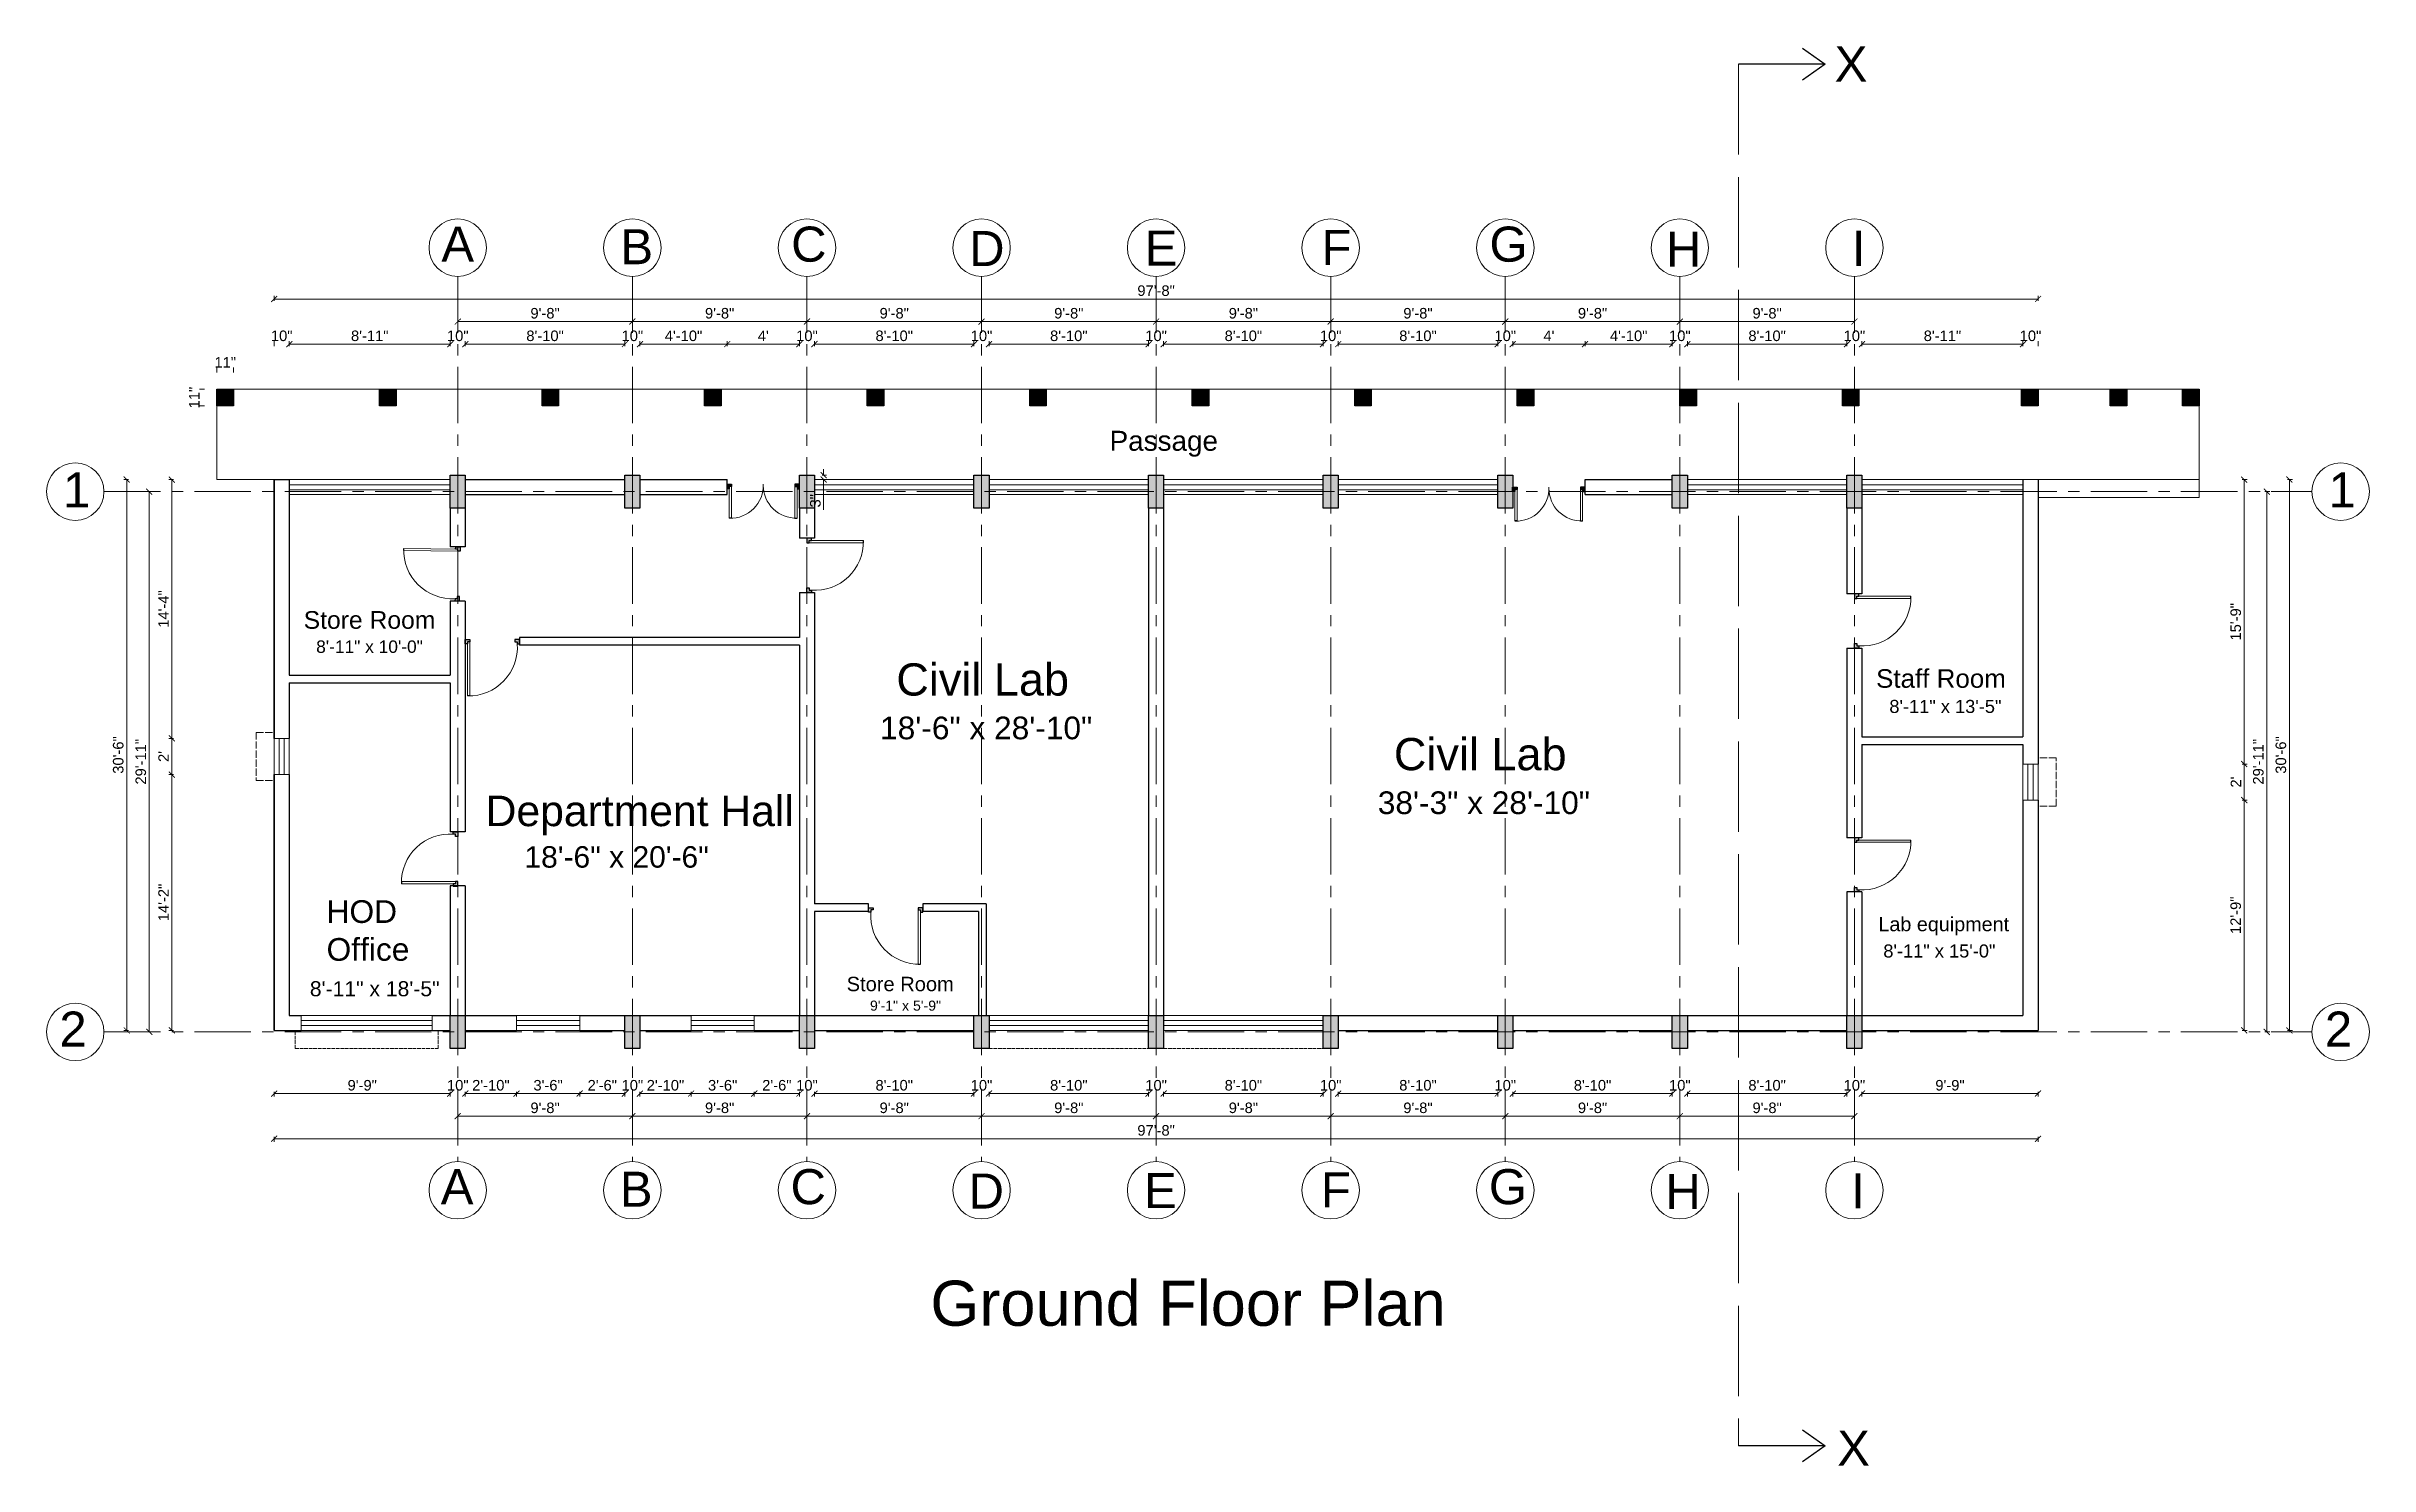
# Model space of a CAD drawing. Header units: inches. Extents: x -6800 to 96653, y -25814 to 17379.
# Drawn here: x 2499 to 4042, y 432 to 1375 of the extents above; entities that cross this region are included whole.
import ezdxf

# ---------------------------------------------------------------- set-up
doc = ezdxf.new("R2010")
doc.units = ezdxf.units.IN
doc.header["$MEASUREMENT"] = 0
doc.header["$PDMODE"] = 34
doc.linetypes.add('ACAD_ISO02W100', pattern=[15, 12, -3])
doc.linetypes.add('CENTER', pattern=[2, 1.25, -0.25, 0.25, -0.25])
doc.layers.add('0 @ 1', color=7, linetype='Continuous')
for name, color, linetype, lineweight in [('Cent line', 54, 'CENTER', 9), ('Column', 101, 'Continuous', 30), ('Const line', 131, 'Continuous', 5), ('dimension', 50, 'Continuous', 20), ('dimension @ 1', 50, 'Continuous', 20), ('Door', 20, 'Continuous', 20), ('passage', 42, 'Continuous', 20), ('Sec line', 7, 'ACAD_ISO02W100', 13), ('Stairs', 60, 'Continuous', 13), ('text', 31, 'Continuous', 13), ('Wall', 90, 'Continuous', 30), ('Win ele', 211, 'Continuous', 15), ('Window', 140, 'Continuous', 13)]:
    doc.layers.add(name, color=color, linetype=linetype, lineweight=lineweight)
doc.layers.add('Chajja', color=191, linetype='ACAD_ISO02W100', lineweight=13, transparency=0.75)
doc.styles.get("Standard").update_dxf_attribs({"font": 'arial.ttf'})
doc.dimstyles.get("Standard").update_dxf_attribs({"dimtxt": 7, "dimasz": 4, "dimexe": 2, "dimexo": 2, "dimgap": 2, "dimtad": 1, "dimdec": 0, "dimzin": 0, "dimdsep": 46, "dimlunit": 4, "dimtxsty": 'Standard', "dimblk": 'ARCHTICK', "dimcen": 0.25, "dimclrd": 256, "dimclre": 256, "dimclrt": 256, "dimadec": 0, "dimazin": 0, "dimtfac": 1, "dimtdec": 0, "dimtofl": 0, "dimtmove": 0, "dimatfit": 3, "dimfxl": 1, "dimfxlon": 1, "dimtolj": 1, "dimtzin": 0, "dimlwd": -1, "dimlwe": -1, "dimarcsym": 1})

msp = doc.modelspace()

# ---------------------------------------------------------------- texts
at = {"layer": 'text', "attachment_point": 1}
for s, width, gutter_width, insert, char_height in [('X', 337.778, 5.82, (3686.8, 1375.3), 23.3), ('A', 337.778, 5.82, (2761, 1255.6), 23.3), ('B', 337.778, 5.82, (2880, 1253.9), 23.3), ('C', 337.778, 5.82, (2993.4, 1255.6), 23.3), ('D', 337.778, 5.82, (3111.7, 1252.7), 23.3), ('E', 337.778, 5.82, (3228.3, 1253), 23.3), ('F', 337.778, 5.82, (3345.8, 1253.4), 23.3), ('G', 337.778, 5.82, (3457.4, 1255.6), 23.3), ('H', 337.778, 5.82, (3574.7, 1252.3), 23.3), ('I', 337.778, 5.82, (3698.2, 1252.8), 23.3), ('Passage', 659.493, 3.31, (3205, 1119.9), 13.25), ('1', 337.778, 5.82, (2509.6, 1092.3), 23.3), ('1', 337.778, 5.82, (4014.9, 1092.3), 23.3), ('Store Room', 584.315, 2.93, (2669.5, 1000.1), 11.74), ('8\'-11" x 10\'-0"', 410.627, 2.06, (2677.8, 980.6), 8.249), ('Civil Lab', 1066.132, 5.35, (3063.3, 965.4), 21.42), ('Staff Room', 614.269, 3.08, (3714.3, 961.5), 12.34), ('18\'-6" x 28\'-10"', 749.224, 3.76, (3052.5, 930), 15.051), ('8\'-11" x 13\'-5"', 431.677, 2.17, (3723.1, 941.1), 8.672), ('Civil Lab', 1066.132, 5.35, (3393.9, 915.8), 21.42), ('38\'-3" x 28\'-10"', 749.224, 3.76, (3383.2, 880.3), 15.051), ('Department Hall', 1010.081, 5.07, (2790.4, 877.5), 20.291), ('18\'-6" x 20\'-6"', 709.834, 3.56, (2816.2, 843.9), 14.259), ('HOD\\POffice', 751.028, 3.77, (2684.7, 808), 15.09), (' Lab equipment', 467.717, 2.35, (3712.2, 796.8), 9.396), ('8\'-11" x 15\'-0"', 431.677, 2.17, (3719.1, 778.6), 8.672), ('Store Room', 475.401, 2.39, (3030.3, 757.1), 9.55), ('8\'-11" x 18\'-5"', 499.529, 2.51, (2673.6, 754.2), 10.035), ('9\'-1" x 5\'-9"', 334.088, 1.68, (3045.8, 741.3), 6.711), ('2', 337.778, 5.82, (2507.2, 734), 23.3), ('2', 337.778, 5.82, (4012.5, 734), 23.3), ('A', 337.778, 5.82, (2760.6, 629.3), 23.3), ('B', 337.778, 5.82, (2879.6, 627.6), 23.3), ('C', 337.778, 5.82, (2993, 629.3), 23.3), ('D', 337.778, 5.82, (3111.3, 626.4), 23.3), ('E', 337.778, 5.82, (3227.9, 626.7), 23.3), ('F', 337.778, 5.82, (3345.4, 627.2), 23.3), ('G', 337.778, 5.82, (3457, 629.3), 23.3), ('H', 337.778, 5.82, (3574.3, 626.1), 23.3), ('I', 337.778, 5.82, (3697.8, 626.5), 23.3), ('Ground Floor Plan', 1010.081, 5.07, (3085.9, 555.2), 30), ('X', 337.778, 5.82, (3688.5, 455.6), 23.3)]:
    msp.add_mtext_dynamic_manual_height_columns(s, width=width, gutter_width=gutter_width, heights=[0], dxfattribs=dict(at, insert=insert, char_height=char_height))

# ---------------------------------------------------------------- blocks, each defined once
blk = doc.blocks.new('col')
at = {"layer": 'Column'}
h = blk.add_hatch(color=256, dxfattribs=at)
h.dxf.hatch_style = 1
h.paths.add_polyline_path([(830.4, 923.4), (820.4, 923.4), (820.4, 901.4), (830.4, 901.4)])
blk.add_lwpolyline([(820.4, 923.4), (830.4, 923.4), (830.4, 901.4), (820.4, 901.4)], close=True, dxfattribs=at)
blk = doc.blocks.new('ext col2')
at = {"layer": 'Column'}
h = blk.add_hatch(color=256, dxfattribs=at)
h.dxf.hatch_style = 1
h.paths.add_polyline_path([(-33.9, -32.7), (-33.9, -21.7), (-44.9, -21.7), (-44.9, -32.7)])
blk.add_lwpolyline([(-44.9, -21.7), (-33.9, -21.7), (-33.9, -32.7), (-44.9, -32.7)], close=True, dxfattribs=at)
blk = doc.blocks.new('*D1099')
at = {"layer": 'Defpoints', "color": 0, "transparency": 16777216}
for p in [(2776.9, 1177.5), (2766.9, 1087.5), (2776.9, 1087.5)]:
    blk.add_point(p, dxfattribs=at)
at = {"layer": 'dimension', "transparency": 16777216}
for p, q in [((2766.9, 1176.2), (2766.9, 1179.5)), ((2776.9, 1176.2), (2776.9, 1179.5))]:
    blk.add_line(p, q, dxfattribs=at)
at = {"layer": 'dimension', "transparency": 16777216, "insert": (2771.9, 1183), "char_height": 7, "attachment_point": 5}
blk.add_mtext('\\A1;10"', dxfattribs=at)
blk = doc.blocks.new('_ArchTick')
at = {"color": 0, "linetype": 'ByBlock', "const_width": 0.15}
blk.add_lwpolyline([(-0.5, -0.5), (0.5, 0.5)], dxfattribs=at)
blk = doc.blocks.new('*D1098')
at = {"layer": 'Defpoints', "color": 0, "transparency": 16777216}
for p in [(2882.9, 1177.5), (2776.9, 1087.5), (2882.9, 1090.5)]:
    blk.add_point(p, dxfattribs=at)
at = {"layer": 'dimension', "transparency": 16777216}
for p, q in [((2776.9, 1176.2), (2776.9, 1179.5)), ((2776.9, 1177.5), (2882.9, 1177.5)), ((2882.9, 1176.2), (2882.9, 1179.5))]:
    blk.add_line(p, q, dxfattribs=at)
at = {"layer": 'dimension', "transparency": 16777216, "xscale": 4, "yscale": 4, "zscale": 4, "rotation": 180}
blk.add_blockref('_ArchTick', (2776.9, 1177.5), dxfattribs=at)
at = {"layer": 'dimension', "transparency": 16777216, "xscale": 4, "yscale": 4, "zscale": 4}
blk.add_blockref('_ArchTick', (2882.9, 1177.5), dxfattribs=at)
at = {"layer": 'dimension', "transparency": 16777216, "insert": (2829.9, 1183), "char_height": 7, "attachment_point": 5}
blk.add_mtext('\\A1;8\'-10"', dxfattribs=at)
blk = doc.blocks.new('*D1097')
at = {"layer": 'Defpoints', "color": 0, "transparency": 16777216}
for p in [(2892.9, 1177.5), (2882.9, 1090.5), (2892.9, 1090.5)]:
    blk.add_point(p, dxfattribs=at)
at = {"layer": 'dimension', "transparency": 16777216}
for p, q in [((2882.9, 1176.2), (2882.9, 1179.5)), ((2892.9, 1176.2), (2892.9, 1179.5))]:
    blk.add_line(p, q, dxfattribs=at)
at = {"layer": 'dimension', "transparency": 16777216, "insert": (2887.9, 1183), "char_height": 7, "attachment_point": 5}
blk.add_mtext('\\A1;10"', dxfattribs=at)
blk = doc.blocks.new('*D1096')
at = {"layer": 'Defpoints', "color": 0, "transparency": 16777216}
for p in [(2950.9, 1177.5), (2892.9, 1090.5), (2950.9, 1087.5)]:
    blk.add_point(p, dxfattribs=at)
at = {"layer": 'dimension', "transparency": 16777216}
for p, q in [((2892.9, 1176.2), (2892.9, 1179.5)), ((2892.9, 1177.5), (2950.9, 1177.5)), ((2950.9, 1176.2), (2950.9, 1179.5))]:
    blk.add_line(p, q, dxfattribs=at)
at = {"layer": 'dimension', "transparency": 16777216, "xscale": 4, "yscale": 4, "zscale": 4, "rotation": 180}
blk.add_blockref('_ArchTick', (2892.9, 1177.5), dxfattribs=at)
at = {"layer": 'dimension', "transparency": 16777216, "xscale": 4, "yscale": 4, "zscale": 4}
blk.add_blockref('_ArchTick', (2950.9, 1177.5), dxfattribs=at)
at = {"layer": 'dimension', "transparency": 16777216, "insert": (2921.9, 1183), "char_height": 7, "attachment_point": 5}
blk.add_mtext('\\A1;4\'-10"', dxfattribs=at)
blk = doc.blocks.new('*D1095')
at = {"layer": 'Defpoints', "color": 0, "transparency": 16777216}
for p in [(2998.9, 1177.5), (2950.9, 1087.5), (2998.9, 1090.5)]:
    blk.add_point(p, dxfattribs=at)
at = {"layer": 'dimension', "transparency": 16777216}
for p, q in [((2950.9, 1176.2), (2950.9, 1179.5)), ((2950.9, 1177.5), (2998.9, 1177.5)), ((2998.9, 1176.2), (2998.9, 1179.5))]:
    blk.add_line(p, q, dxfattribs=at)
at = {"layer": 'dimension', "transparency": 16777216, "xscale": 4, "yscale": 4, "zscale": 4, "rotation": 180}
blk.add_blockref('_ArchTick', (2950.9, 1177.5), dxfattribs=at)
at = {"layer": 'dimension', "transparency": 16777216, "xscale": 4, "yscale": 4, "zscale": 4}
blk.add_blockref('_ArchTick', (2998.9, 1177.5), dxfattribs=at)
at = {"layer": 'dimension', "transparency": 16777216, "insert": (2974.9, 1183), "char_height": 7, "attachment_point": 5}
blk.add_mtext("\\A1;4'", dxfattribs=at)
blk = doc.blocks.new('*D1094')
at = {"layer": 'Defpoints', "color": 0, "transparency": 16777216}
for p in [(3008.9, 1177.5), (2998.9, 1090.5), (3008.9, 1090.5)]:
    blk.add_point(p, dxfattribs=at)
at = {"layer": 'dimension', "transparency": 16777216}
for p, q in [((2998.9, 1176.2), (2998.9, 1179.5)), ((3008.9, 1176.2), (3008.9, 1179.5))]:
    blk.add_line(p, q, dxfattribs=at)
at = {"layer": 'dimension', "transparency": 16777216, "insert": (3003.9, 1183), "char_height": 7, "attachment_point": 5}
blk.add_mtext('\\A1;10"', dxfattribs=at)
blk = doc.blocks.new('*D1093')
at = {"layer": 'Defpoints', "color": 0, "transparency": 16777216}
for p in [(3114.9, 1177.5), (3008.9, 1090.5), (3114.9, 1090.5)]:
    blk.add_point(p, dxfattribs=at)
at = {"layer": 'dimension', "transparency": 16777216}
for p, q in [((3008.9, 1176.2), (3008.9, 1179.5)), ((3008.9, 1177.5), (3114.9, 1177.5)), ((3114.9, 1176.2), (3114.9, 1179.5))]:
    blk.add_line(p, q, dxfattribs=at)
at = {"layer": 'dimension', "transparency": 16777216, "xscale": 4, "yscale": 4, "zscale": 4, "rotation": 180}
blk.add_blockref('_ArchTick', (3008.9, 1177.5), dxfattribs=at)
at = {"layer": 'dimension', "transparency": 16777216, "xscale": 4, "yscale": 4, "zscale": 4}
blk.add_blockref('_ArchTick', (3114.9, 1177.5), dxfattribs=at)
at = {"layer": 'dimension', "transparency": 16777216, "insert": (3061.9, 1183), "char_height": 7, "attachment_point": 5}
blk.add_mtext('\\A1;8\'-10"', dxfattribs=at)
blk = doc.blocks.new('*D1092')
at = {"layer": 'Defpoints', "color": 0, "transparency": 16777216}
for p in [(3124.9, 1177.5), (3114.9, 1090.5), (3124.9, 1090.5)]:
    blk.add_point(p, dxfattribs=at)
at = {"layer": 'dimension', "transparency": 16777216}
for p, q in [((3114.9, 1176.2), (3114.9, 1179.5)), ((3124.9, 1176.2), (3124.9, 1179.5))]:
    blk.add_line(p, q, dxfattribs=at)
at = {"layer": 'dimension', "transparency": 16777216, "insert": (3119.9, 1183), "char_height": 7, "attachment_point": 5}
blk.add_mtext('\\A1;10"', dxfattribs=at)
blk = doc.blocks.new('*D1091')
at = {"layer": 'Defpoints', "color": 0, "transparency": 16777216}
for p in [(3230.9, 1177.5), (3124.9, 1090.5), (3230.9, 1087.5)]:
    blk.add_point(p, dxfattribs=at)
at = {"layer": 'dimension', "transparency": 16777216}
for p, q in [((3124.9, 1176.2), (3124.9, 1179.5)), ((3124.9, 1177.5), (3230.9, 1177.5)), ((3230.9, 1176.2), (3230.9, 1179.5))]:
    blk.add_line(p, q, dxfattribs=at)
at = {"layer": 'dimension', "transparency": 16777216, "xscale": 4, "yscale": 4, "zscale": 4, "rotation": 180}
blk.add_blockref('_ArchTick', (3124.9, 1177.5), dxfattribs=at)
at = {"layer": 'dimension', "transparency": 16777216, "xscale": 4, "yscale": 4, "zscale": 4}
blk.add_blockref('_ArchTick', (3230.9, 1177.5), dxfattribs=at)
at = {"layer": 'dimension', "transparency": 16777216, "insert": (3177.9, 1183), "char_height": 7, "attachment_point": 5}
blk.add_mtext('\\A1;8\'-10"', dxfattribs=at)
blk = doc.blocks.new('*D1090')
at = {"layer": 'Defpoints', "color": 0, "transparency": 16777216}
for p in [(3240.9, 1177.5), (3230.9, 1087.5), (3240.9, 1090.5)]:
    blk.add_point(p, dxfattribs=at)
at = {"layer": 'dimension', "transparency": 16777216}
for p, q in [((3230.9, 1176.2), (3230.9, 1179.5)), ((3240.9, 1176.2), (3240.9, 1179.5))]:
    blk.add_line(p, q, dxfattribs=at)
at = {"layer": 'dimension', "transparency": 16777216, "insert": (3235.9, 1183), "char_height": 7, "attachment_point": 5}
blk.add_mtext('\\A1;10"', dxfattribs=at)
blk = doc.blocks.new('*D1089')
at = {"layer": 'Defpoints', "color": 0, "transparency": 16777216}
for p in [(3346.9, 1177.5), (3240.9, 1090.5), (3346.9, 1090.5)]:
    blk.add_point(p, dxfattribs=at)
at = {"layer": 'dimension', "transparency": 16777216}
for p, q in [((3240.9, 1176.2), (3240.9, 1179.5)), ((3240.9, 1177.5), (3346.9, 1177.5)), ((3346.9, 1176.2), (3346.9, 1179.5))]:
    blk.add_line(p, q, dxfattribs=at)
at = {"layer": 'dimension', "transparency": 16777216, "xscale": 4, "yscale": 4, "zscale": 4, "rotation": 180}
blk.add_blockref('_ArchTick', (3240.9, 1177.5), dxfattribs=at)
at = {"layer": 'dimension', "transparency": 16777216, "xscale": 4, "yscale": 4, "zscale": 4}
blk.add_blockref('_ArchTick', (3346.9, 1177.5), dxfattribs=at)
at = {"layer": 'dimension', "transparency": 16777216, "insert": (3293.9, 1183), "char_height": 7, "attachment_point": 5}
blk.add_mtext('\\A1;8\'-10"', dxfattribs=at)
blk = doc.blocks.new('*D1088')
at = {"layer": 'Defpoints', "color": 0, "transparency": 16777216}
for p in [(3356.9, 1177.5), (3346.9, 1090.5), (3356.9, 1090.5)]:
    blk.add_point(p, dxfattribs=at)
at = {"layer": 'dimension', "transparency": 16777216}
for p, q in [((3346.9, 1176.2), (3346.9, 1179.5)), ((3356.9, 1176.2), (3356.9, 1179.5))]:
    blk.add_line(p, q, dxfattribs=at)
at = {"layer": 'dimension', "transparency": 16777216, "insert": (3351.9, 1183), "char_height": 7, "attachment_point": 5}
blk.add_mtext('\\A1;10"', dxfattribs=at)
blk = doc.blocks.new('*D1087')
at = {"layer": 'Defpoints', "color": 0, "transparency": 16777216}
for p in [(3462.9, 1177.5), (3356.9, 1090.5), (3462.9, 1090.5)]:
    blk.add_point(p, dxfattribs=at)
at = {"layer": 'dimension', "transparency": 16777216}
for p, q in [((3356.9, 1176.2), (3356.9, 1179.5)), ((3356.9, 1177.5), (3462.9, 1177.5)), ((3462.9, 1176.2), (3462.9, 1179.5))]:
    blk.add_line(p, q, dxfattribs=at)
at = {"layer": 'dimension', "transparency": 16777216, "xscale": 4, "yscale": 4, "zscale": 4, "rotation": 180}
blk.add_blockref('_ArchTick', (3356.9, 1177.5), dxfattribs=at)
at = {"layer": 'dimension', "transparency": 16777216, "xscale": 4, "yscale": 4, "zscale": 4}
blk.add_blockref('_ArchTick', (3462.9, 1177.5), dxfattribs=at)
at = {"layer": 'dimension', "transparency": 16777216, "insert": (3409.9, 1183), "char_height": 7, "attachment_point": 5}
blk.add_mtext('\\A1;8\'-10"', dxfattribs=at)
blk = doc.blocks.new('*D1086')
at = {"layer": 'Defpoints', "color": 0, "transparency": 16777216}
for p in [(3472.9, 1177.5), (3462.9, 1090.5), (3472.9, 1090.5)]:
    blk.add_point(p, dxfattribs=at)
at = {"layer": 'dimension', "transparency": 16777216}
for p, q in [((3462.9, 1176.2), (3462.9, 1179.5)), ((3472.9, 1176.2), (3472.9, 1179.5))]:
    blk.add_line(p, q, dxfattribs=at)
at = {"layer": 'dimension', "transparency": 16777216, "insert": (3467.9, 1183), "char_height": 7, "attachment_point": 5}
blk.add_mtext('\\A1;10"', dxfattribs=at)
blk = doc.blocks.new('*D1085')
at = {"layer": 'Defpoints', "color": 0, "transparency": 16777216}
for p in [(3520.9, 1177.5), (3472.9, 1090.5), (3520.9, 1087.5)]:
    blk.add_point(p, dxfattribs=at)
at = {"layer": 'dimension', "transparency": 16777216}
for p, q in [((3472.9, 1176.2), (3472.9, 1179.5)), ((3472.9, 1177.5), (3520.9, 1177.5)), ((3520.9, 1176.2), (3520.9, 1179.5))]:
    blk.add_line(p, q, dxfattribs=at)
at = {"layer": 'dimension', "transparency": 16777216, "xscale": 4, "yscale": 4, "zscale": 4, "rotation": 180}
blk.add_blockref('_ArchTick', (3472.9, 1177.5), dxfattribs=at)
at = {"layer": 'dimension', "transparency": 16777216, "xscale": 4, "yscale": 4, "zscale": 4}
blk.add_blockref('_ArchTick', (3520.9, 1177.5), dxfattribs=at)
at = {"layer": 'dimension', "transparency": 16777216, "insert": (3496.9, 1183), "char_height": 7, "attachment_point": 5}
blk.add_mtext("\\A1;4'", dxfattribs=at)
blk = doc.blocks.new('*D1084')
at = {"layer": 'Defpoints', "color": 0, "transparency": 16777216}
for p in [(3578.9, 1177.5), (3520.9, 1087.5), (3578.9, 1087.5)]:
    blk.add_point(p, dxfattribs=at)
at = {"layer": 'dimension', "transparency": 16777216}
for p, q in [((3520.9, 1176.2), (3520.9, 1179.5)), ((3520.9, 1177.5), (3578.9, 1177.5)), ((3578.9, 1176.2), (3578.9, 1179.5))]:
    blk.add_line(p, q, dxfattribs=at)
at = {"layer": 'dimension', "transparency": 16777216, "xscale": 4, "yscale": 4, "zscale": 4, "rotation": 180}
blk.add_blockref('_ArchTick', (3520.9, 1177.5), dxfattribs=at)
at = {"layer": 'dimension', "transparency": 16777216, "xscale": 4, "yscale": 4, "zscale": 4}
blk.add_blockref('_ArchTick', (3578.9, 1177.5), dxfattribs=at)
at = {"layer": 'dimension', "transparency": 16777216, "insert": (3549.9, 1183), "char_height": 7, "attachment_point": 5}
blk.add_mtext('\\A1;4\'-10"', dxfattribs=at)
blk = doc.blocks.new('*D1083')
at = {"layer": 'Defpoints', "color": 0, "transparency": 16777216}
for p in [(3588.9, 1177.5), (3578.9, 1087.5), (3588.9, 1087.5)]:
    blk.add_point(p, dxfattribs=at)
at = {"layer": 'dimension', "transparency": 16777216}
for p, q in [((3578.9, 1176.2), (3578.9, 1179.5)), ((3588.9, 1176.2), (3588.9, 1179.5))]:
    blk.add_line(p, q, dxfattribs=at)
at = {"layer": 'dimension', "transparency": 16777216, "insert": (3583.9, 1183), "char_height": 7, "attachment_point": 5}
blk.add_mtext('\\A1;10"', dxfattribs=at)
blk = doc.blocks.new('*D1082')
at = {"layer": 'Defpoints', "color": 0, "transparency": 16777216}
for p in [(3694.9, 1177.5), (3588.9, 1087.5), (3694.9, 1087.5)]:
    blk.add_point(p, dxfattribs=at)
at = {"layer": 'dimension', "transparency": 16777216}
for p, q in [((3588.9, 1176.2), (3588.9, 1179.5)), ((3588.9, 1177.5), (3694.9, 1177.5)), ((3694.9, 1176.2), (3694.9, 1179.5))]:
    blk.add_line(p, q, dxfattribs=at)
at = {"layer": 'dimension', "transparency": 16777216, "xscale": 4, "yscale": 4, "zscale": 4, "rotation": 180}
blk.add_blockref('_ArchTick', (3588.9, 1177.5), dxfattribs=at)
at = {"layer": 'dimension', "transparency": 16777216, "xscale": 4, "yscale": 4, "zscale": 4}
blk.add_blockref('_ArchTick', (3694.9, 1177.5), dxfattribs=at)
at = {"layer": 'dimension', "transparency": 16777216, "insert": (3641.9, 1183), "char_height": 7, "attachment_point": 5}
blk.add_mtext('\\A1;8\'-10"', dxfattribs=at)
blk = doc.blocks.new('*D1081')
at = {"layer": 'Defpoints', "color": 0, "transparency": 16777216}
for p in [(3704.9, 1177.5), (3694.9, 1087.5), (3704.9, 1084.1)]:
    blk.add_point(p, dxfattribs=at)
at = {"layer": 'dimension', "transparency": 16777216}
for p, q in [((3694.9, 1176.2), (3694.9, 1179.5)), ((3704.9, 1176.2), (3704.9, 1179.5))]:
    blk.add_line(p, q, dxfattribs=at)
at = {"layer": 'dimension', "transparency": 16777216, "insert": (3699.9, 1183), "char_height": 7, "attachment_point": 5}
blk.add_mtext('\\A1;10"', dxfattribs=at)
blk = doc.blocks.new('*D1080')
at = {"layer": 'Defpoints', "color": 0, "transparency": 16777216}
for p in [(3811.9, 1177.5), (3704.9, 1084.1), (3811.9, 1087.5)]:
    blk.add_point(p, dxfattribs=at)
at = {"layer": 'dimension', "transparency": 16777216}
for p, q in [((3704.9, 1176.2), (3704.9, 1179.5)), ((3704.9, 1177.5), (3811.9, 1177.5)), ((3811.9, 1176.2), (3811.9, 1179.5))]:
    blk.add_line(p, q, dxfattribs=at)
at = {"layer": 'dimension', "transparency": 16777216, "xscale": 4, "yscale": 4, "zscale": 4, "rotation": 180}
blk.add_blockref('_ArchTick', (3704.9, 1177.5), dxfattribs=at)
at = {"layer": 'dimension', "transparency": 16777216, "xscale": 4, "yscale": 4, "zscale": 4}
blk.add_blockref('_ArchTick', (3811.9, 1177.5), dxfattribs=at)
at = {"layer": 'dimension', "transparency": 16777216, "insert": (3758.4, 1183), "char_height": 7, "attachment_point": 5}
blk.add_mtext('\\A1;8\'-11"', dxfattribs=at)
blk = doc.blocks.new('*D1079')
at = {"layer": 'Defpoints', "color": 0, "transparency": 16777216}
for p in [(3821.9, 1177.5), (3811.9, 1087.5), (3821.9, 1087.5)]:
    blk.add_point(p, dxfattribs=at)
at = {"layer": 'dimension', "transparency": 16777216}
for p, q in [((3811.9, 1176.2), (3811.9, 1179.5)), ((3821.9, 1176.2), (3821.9, 1179.5))]:
    blk.add_line(p, q, dxfattribs=at)
at = {"layer": 'dimension', "transparency": 16777216, "insert": (3816.9, 1183), "char_height": 7, "attachment_point": 5}
blk.add_mtext('\\A1;10"', dxfattribs=at)
blk = doc.blocks.new('*D1078')
at = {"layer": 'Defpoints', "color": 0, "transparency": 16777216}
for p in [(2659.9, 1177.5), (2649.9, 1087.5), (2659.9, 1087.5)]:
    blk.add_point(p, dxfattribs=at)
at = {"layer": 'dimension', "transparency": 16777216}
for p, q in [((2649.9, 1176.2), (2649.9, 1179.5)), ((2659.9, 1176.2), (2659.9, 1179.5))]:
    blk.add_line(p, q, dxfattribs=at)
at = {"layer": 'dimension', "transparency": 16777216, "insert": (2654.9, 1183), "char_height": 7, "attachment_point": 5}
blk.add_mtext('\\A1;10"', dxfattribs=at)
blk = doc.blocks.new('*D1077')
at = {"layer": 'Defpoints', "color": 0, "transparency": 16777216}
for p in [(2766.9, 1177.5), (2659.9, 1087.5), (2766.9, 1090.5)]:
    blk.add_point(p, dxfattribs=at)
at = {"layer": 'dimension', "transparency": 16777216}
for p, q in [((2659.9, 1176.2), (2659.9, 1179.5)), ((2659.9, 1177.5), (2766.9, 1177.5)), ((2766.9, 1176.2), (2766.9, 1179.5))]:
    blk.add_line(p, q, dxfattribs=at)
at = {"layer": 'dimension', "transparency": 16777216, "xscale": 4, "yscale": 4, "zscale": 4, "rotation": 180}
blk.add_blockref('_ArchTick', (2659.9, 1177.5), dxfattribs=at)
at = {"layer": 'dimension', "transparency": 16777216, "xscale": 4, "yscale": 4, "zscale": 4}
blk.add_blockref('_ArchTick', (2766.9, 1177.5), dxfattribs=at)
at = {"layer": 'dimension', "transparency": 16777216, "insert": (2713.4, 1183), "char_height": 7, "attachment_point": 5}
blk.add_mtext('\\A1;8\'-11"', dxfattribs=at)
blk = doc.blocks.new('*D1076')
at = {"layer": 'Defpoints', "color": 0, "transparency": 16777216}
for p in [(2887.9, 1192.5), (2771.9, 1090.5), (2887.9, 1090.5)]:
    blk.add_point(p, dxfattribs=at)
at = {"layer": 'dimension', "transparency": 16777216}
for p, q in [((2771.9, 1191.2), (2771.9, 1194.5)), ((2771.9, 1192.5), (2887.9, 1192.5)), ((2887.9, 1191.2), (2887.9, 1194.5))]:
    blk.add_line(p, q, dxfattribs=at)
at = {"layer": 'dimension', "transparency": 16777216, "xscale": 4, "yscale": 4, "zscale": 4, "rotation": 180}
blk.add_blockref('_ArchTick', (2771.9, 1192.5), dxfattribs=at)
at = {"layer": 'dimension', "transparency": 16777216, "xscale": 4, "yscale": 4, "zscale": 4}
blk.add_blockref('_ArchTick', (2887.9, 1192.5), dxfattribs=at)
at = {"layer": 'dimension', "transparency": 16777216, "insert": (2829.9, 1198), "char_height": 7, "attachment_point": 5}
blk.add_mtext('\\A1;9\'-8"', dxfattribs=at)
blk = doc.blocks.new('*D1075')
at = {"layer": 'Defpoints', "color": 0, "transparency": 16777216}
for p in [(3003.9, 1192.5), (2887.9, 1090.5), (3003.9, 1090.5)]:
    blk.add_point(p, dxfattribs=at)
at = {"layer": 'dimension', "transparency": 16777216}
for p, q in [((2887.9, 1191.2), (2887.9, 1194.5)), ((2887.9, 1192.5), (3003.9, 1192.5)), ((3003.9, 1191.2), (3003.9, 1194.5))]:
    blk.add_line(p, q, dxfattribs=at)
at = {"layer": 'dimension', "transparency": 16777216, "xscale": 4, "yscale": 4, "zscale": 4, "rotation": 180}
blk.add_blockref('_ArchTick', (2887.9, 1192.5), dxfattribs=at)
at = {"layer": 'dimension', "transparency": 16777216, "xscale": 4, "yscale": 4, "zscale": 4}
blk.add_blockref('_ArchTick', (3003.9, 1192.5), dxfattribs=at)
at = {"layer": 'dimension', "transparency": 16777216, "insert": (2945.9, 1198), "char_height": 7, "attachment_point": 5}
blk.add_mtext('\\A1;9\'-8"', dxfattribs=at)
blk = doc.blocks.new('*D1074')
at = {"layer": 'Defpoints', "color": 0, "transparency": 16777216}
for p in [(3119.9, 1192.5), (3003.9, 1090.5), (3119.9, 1090.5)]:
    blk.add_point(p, dxfattribs=at)
at = {"layer": 'dimension', "transparency": 16777216}
for p, q in [((3003.9, 1191.2), (3003.9, 1194.5)), ((3003.9, 1192.5), (3119.9, 1192.5)), ((3119.9, 1191.2), (3119.9, 1194.5))]:
    blk.add_line(p, q, dxfattribs=at)
at = {"layer": 'dimension', "transparency": 16777216, "xscale": 4, "yscale": 4, "zscale": 4, "rotation": 180}
blk.add_blockref('_ArchTick', (3003.9, 1192.5), dxfattribs=at)
at = {"layer": 'dimension', "transparency": 16777216, "xscale": 4, "yscale": 4, "zscale": 4}
blk.add_blockref('_ArchTick', (3119.9, 1192.5), dxfattribs=at)
at = {"layer": 'dimension', "transparency": 16777216, "insert": (3061.9, 1198), "char_height": 7, "attachment_point": 5}
blk.add_mtext('\\A1;9\'-8"', dxfattribs=at)
blk = doc.blocks.new('*D1073')
at = {"layer": 'Defpoints', "color": 0, "transparency": 16777216}
for p in [(3235.9, 1192.5), (3119.9, 1090.5), (3235.9, 1090.5)]:
    blk.add_point(p, dxfattribs=at)
at = {"layer": 'dimension', "transparency": 16777216}
for p, q in [((3119.9, 1191.2), (3119.9, 1194.5)), ((3119.9, 1192.5), (3235.9, 1192.5)), ((3235.9, 1191.2), (3235.9, 1194.5))]:
    blk.add_line(p, q, dxfattribs=at)
at = {"layer": 'dimension', "transparency": 16777216, "xscale": 4, "yscale": 4, "zscale": 4, "rotation": 180}
blk.add_blockref('_ArchTick', (3119.9, 1192.5), dxfattribs=at)
at = {"layer": 'dimension', "transparency": 16777216, "xscale": 4, "yscale": 4, "zscale": 4}
blk.add_blockref('_ArchTick', (3235.9, 1192.5), dxfattribs=at)
at = {"layer": 'dimension', "transparency": 16777216, "insert": (3177.9, 1198), "char_height": 7, "attachment_point": 5}
blk.add_mtext('\\A1;9\'-8"', dxfattribs=at)
blk = doc.blocks.new('*D1072')
at = {"layer": 'Defpoints', "color": 0, "transparency": 16777216}
for p in [(3351.9, 1192.5), (3235.9, 1090.5), (3351.9, 1090.5)]:
    blk.add_point(p, dxfattribs=at)
at = {"layer": 'dimension', "transparency": 16777216}
for p, q in [((3235.9, 1191.2), (3235.9, 1194.5)), ((3235.9, 1192.5), (3351.9, 1192.5)), ((3351.9, 1191.2), (3351.9, 1194.5))]:
    blk.add_line(p, q, dxfattribs=at)
at = {"layer": 'dimension', "transparency": 16777216, "xscale": 4, "yscale": 4, "zscale": 4, "rotation": 180}
blk.add_blockref('_ArchTick', (3235.9, 1192.5), dxfattribs=at)
at = {"layer": 'dimension', "transparency": 16777216, "xscale": 4, "yscale": 4, "zscale": 4}
blk.add_blockref('_ArchTick', (3351.9, 1192.5), dxfattribs=at)
at = {"layer": 'dimension', "transparency": 16777216, "insert": (3293.9, 1198), "char_height": 7, "attachment_point": 5}
blk.add_mtext('\\A1;9\'-8"', dxfattribs=at)
blk = doc.blocks.new('*D1071')
at = {"layer": 'Defpoints', "color": 0, "transparency": 16777216}
for p in [(3467.9, 1192.5), (3351.9, 1090.5), (3467.9, 1090.5)]:
    blk.add_point(p, dxfattribs=at)
at = {"layer": 'dimension', "transparency": 16777216}
for p, q in [((3351.9, 1191.2), (3351.9, 1194.5)), ((3351.9, 1192.5), (3467.9, 1192.5)), ((3467.9, 1191.2), (3467.9, 1194.5))]:
    blk.add_line(p, q, dxfattribs=at)
at = {"layer": 'dimension', "transparency": 16777216, "xscale": 4, "yscale": 4, "zscale": 4, "rotation": 180}
blk.add_blockref('_ArchTick', (3351.9, 1192.5), dxfattribs=at)
at = {"layer": 'dimension', "transparency": 16777216, "xscale": 4, "yscale": 4, "zscale": 4}
blk.add_blockref('_ArchTick', (3467.9, 1192.5), dxfattribs=at)
at = {"layer": 'dimension', "transparency": 16777216, "insert": (3409.9, 1198), "char_height": 7, "attachment_point": 5}
blk.add_mtext('\\A1;9\'-8"', dxfattribs=at)
blk = doc.blocks.new('*D1070')
at = {"layer": 'Defpoints', "color": 0, "transparency": 16777216}
for p in [(3583.9, 1192.5), (3467.9, 1090.5), (3583.9, 1090.5)]:
    blk.add_point(p, dxfattribs=at)
at = {"layer": 'dimension', "transparency": 16777216}
for p, q in [((3467.9, 1191.2), (3467.9, 1194.5)), ((3467.9, 1192.5), (3583.9, 1192.5)), ((3583.9, 1191.2), (3583.9, 1194.5))]:
    blk.add_line(p, q, dxfattribs=at)
at = {"layer": 'dimension', "transparency": 16777216, "xscale": 4, "yscale": 4, "zscale": 4, "rotation": 180}
blk.add_blockref('_ArchTick', (3467.9, 1192.5), dxfattribs=at)
at = {"layer": 'dimension', "transparency": 16777216, "xscale": 4, "yscale": 4, "zscale": 4}
blk.add_blockref('_ArchTick', (3583.9, 1192.5), dxfattribs=at)
at = {"layer": 'dimension', "transparency": 16777216, "insert": (3525.9, 1198), "char_height": 7, "attachment_point": 5}
blk.add_mtext('\\A1;9\'-8"', dxfattribs=at)
blk = doc.blocks.new('*D1069')
at = {"layer": 'Defpoints', "color": 0, "transparency": 16777216}
for p in [(3699.9, 1192.5), (3583.9, 1090.5), (3699.9, 1090.5)]:
    blk.add_point(p, dxfattribs=at)
at = {"layer": 'dimension', "transparency": 16777216}
for p, q in [((3583.9, 1191.2), (3583.9, 1194.5)), ((3583.9, 1192.5), (3699.9, 1192.5)), ((3699.9, 1191.2), (3699.9, 1194.5))]:
    blk.add_line(p, q, dxfattribs=at)
at = {"layer": 'dimension', "transparency": 16777216, "xscale": 4, "yscale": 4, "zscale": 4, "rotation": 180}
blk.add_blockref('_ArchTick', (3583.9, 1192.5), dxfattribs=at)
at = {"layer": 'dimension', "transparency": 16777216, "xscale": 4, "yscale": 4, "zscale": 4}
blk.add_blockref('_ArchTick', (3699.9, 1192.5), dxfattribs=at)
at = {"layer": 'dimension', "transparency": 16777216, "insert": (3641.9, 1198), "char_height": 7, "attachment_point": 5}
blk.add_mtext('\\A1;9\'-8"', dxfattribs=at)
blk = doc.blocks.new('*D1068')
at = {"layer": 'Defpoints', "color": 0, "transparency": 16777216}
for p in [(3821.9, 1207.5), (2649.9, 1087.5), (3821.9, 1087.5)]:
    blk.add_point(p, dxfattribs=at)
at = {"layer": 'dimension', "transparency": 16777216}
for p, q in [((2649.9, 1206.2), (2649.9, 1209.5)), ((2649.9, 1207.5), (3821.9, 1207.5)), ((3821.9, 1206.2), (3821.9, 1209.5))]:
    blk.add_line(p, q, dxfattribs=at)
at = {"layer": 'dimension', "transparency": 16777216, "xscale": 4, "yscale": 4, "zscale": 4, "rotation": 180}
blk.add_blockref('_ArchTick', (2649.9, 1207.5), dxfattribs=at)
at = {"layer": 'dimension', "transparency": 16777216, "xscale": 4, "yscale": 4, "zscale": 4}
blk.add_blockref('_ArchTick', (3821.9, 1207.5), dxfattribs=at)
at = {"layer": 'dimension', "transparency": 16777216, "insert": (3235.9, 1213), "char_height": 7, "attachment_point": 5}
blk.add_mtext('\\A1;97\'-8"', dxfattribs=at)
blk = doc.blocks.new('*D1067')
at = {"layer": 'Defpoints', "color": 0, "transparency": 16777216}
for p in [(2649.9, 1087.5), (2581.9, 915.5), (2649.9, 915.5)]:
    blk.add_point(p, dxfattribs=at)
at = {"layer": 'dimension', "transparency": 16777216}
for p, q in [((2583.1, 1087.5), (2579.9, 1087.5)), ((2581.9, 1087.5), (2581.9, 915.5)), ((2583.1, 915.5), (2579.9, 915.5))]:
    blk.add_line(p, q, dxfattribs=at)
at = {"layer": 'dimension', "transparency": 16777216, "xscale": 4, "yscale": 4, "zscale": 4}
for p, rotation in [((2581.9, 1087.5), 90), ((2581.9, 915.5), 270)]:
    blk.add_blockref('_ArchTick', p, dxfattribs=dict(at, rotation=rotation))
at = {"layer": 'dimension', "transparency": 16777216, "insert": (2576.4, 1001.5), "char_height": 7, "attachment_point": 5, "rotation": 90}
blk.add_mtext('\\A1;14\'-4"', dxfattribs=at)
blk = doc.blocks.new('*D1066')
at = {"layer": 'Defpoints', "color": 0, "transparency": 16777216}
for p in [(2649.9, 915.5), (2581.9, 891.5), (2649.9, 891.5)]:
    blk.add_point(p, dxfattribs=at)
at = {"layer": 'dimension', "transparency": 16777216}
for p, q in [((2583.1, 915.5), (2579.9, 915.5)), ((2581.9, 915.5), (2581.9, 891.5)), ((2583.1, 891.5), (2579.9, 891.5))]:
    blk.add_line(p, q, dxfattribs=at)
at = {"layer": 'dimension', "transparency": 16777216, "xscale": 4, "yscale": 4, "zscale": 4}
for p, rotation in [((2581.9, 915.5), 90), ((2581.9, 891.5), 270)]:
    blk.add_blockref('_ArchTick', p, dxfattribs=dict(at, rotation=rotation))
at = {"layer": 'dimension', "transparency": 16777216, "insert": (2576.4, 903.5), "char_height": 7, "attachment_point": 5, "rotation": 90}
blk.add_mtext("\\A1;2'", dxfattribs=at)
blk = doc.blocks.new('*D1065')
at = {"layer": 'Defpoints', "color": 0, "transparency": 16777216}
for p in [(2649.9, 891.5), (2581.9, 721.5), (2649.9, 721.5)]:
    blk.add_point(p, dxfattribs=at)
at = {"layer": 'dimension', "transparency": 16777216}
for p, q in [((2583.1, 891.5), (2579.9, 891.5)), ((2581.9, 891.5), (2581.9, 721.5)), ((2583.1, 721.5), (2579.9, 721.5))]:
    blk.add_line(p, q, dxfattribs=at)
at = {"layer": 'dimension', "transparency": 16777216, "xscale": 4, "yscale": 4, "zscale": 4}
for p, rotation in [((2581.9, 891.5), 90), ((2581.9, 721.5), 270)]:
    blk.add_blockref('_ArchTick', p, dxfattribs=dict(at, rotation=rotation))
at = {"layer": 'dimension', "transparency": 16777216, "insert": (2576.4, 806.5), "char_height": 7, "attachment_point": 5, "rotation": 90}
blk.add_mtext('\\A1;14\'-2"', dxfattribs=at)
blk = doc.blocks.new('*D1064')
at = {"layer": 'Defpoints', "color": 0, "transparency": 16777216}
for p in [(2771.9, 1079.5), (2566.9, 720.5), (2771.9, 720.5)]:
    blk.add_point(p, dxfattribs=at)
at = {"layer": 'dimension', "transparency": 16777216}
for p, q in [((2568.1, 1079.5), (2564.9, 1079.5)), ((2566.9, 1079.5), (2566.9, 720.5)), ((2568.1, 720.5), (2564.9, 720.5))]:
    blk.add_line(p, q, dxfattribs=at)
at = {"layer": 'dimension', "transparency": 16777216, "xscale": 4, "yscale": 4, "zscale": 4}
for p, rotation in [((2566.9, 1079.5), 90), ((2566.9, 720.5), 270)]:
    blk.add_blockref('_ArchTick', p, dxfattribs=dict(at, rotation=rotation))
at = {"layer": 'dimension', "transparency": 16777216, "insert": (2561.3, 900), "char_height": 7, "attachment_point": 5, "rotation": 90}
blk.add_mtext('\\A1;29\'-11"', dxfattribs=at)
blk = doc.blocks.new('*D1063')
at = {"layer": 'Defpoints', "color": 0, "transparency": 16777216}
for p in [(2649.9, 1087.5), (2551.9, 721.5), (2649.9, 721.5)]:
    blk.add_point(p, dxfattribs=at)
at = {"layer": 'dimension', "transparency": 16777216}
for p, q in [((2553.1, 1087.5), (2549.9, 1087.5)), ((2551.9, 1087.5), (2551.9, 721.5)), ((2553.1, 721.5), (2549.9, 721.5))]:
    blk.add_line(p, q, dxfattribs=at)
at = {"layer": 'dimension', "transparency": 16777216, "xscale": 4, "yscale": 4, "zscale": 4}
for p, rotation in [((2551.9, 1087.5), 90), ((2551.9, 721.5), 270)]:
    blk.add_blockref('_ArchTick', p, dxfattribs=dict(at, rotation=rotation))
at = {"layer": 'dimension', "transparency": 16777216, "insert": (2546.3, 904.5), "char_height": 7, "attachment_point": 5, "rotation": 90}
blk.add_mtext('\\A1;30\'-6"', dxfattribs=at)
blk = doc.blocks.new('*D1062')
at = {"layer": 'Defpoints', "color": 0, "transparency": 16777216}
for p in [(2649.9, 721.5), (2766.9, 720.5), (2766.9, 679.5)]:
    blk.add_point(p, dxfattribs=at)
at = {"layer": 'dimension', "transparency": 16777216}
for p, q in [((2649.9, 680.7), (2649.9, 677.5)), ((2649.9, 679.5), (2766.9, 679.5)), ((2766.9, 680.7), (2766.9, 677.5))]:
    blk.add_line(p, q, dxfattribs=at)
at = {"layer": 'dimension', "transparency": 16777216, "xscale": 4, "yscale": 4, "zscale": 4, "rotation": 180}
blk.add_blockref('_ArchTick', (2649.9, 679.5), dxfattribs=at)
at = {"layer": 'dimension', "transparency": 16777216, "xscale": 4, "yscale": 4, "zscale": 4}
blk.add_blockref('_ArchTick', (2766.9, 679.5), dxfattribs=at)
at = {"layer": 'dimension', "transparency": 16777216, "insert": (2708.4, 685), "char_height": 7, "attachment_point": 5}
blk.add_mtext('\\A1;9\'-9"', dxfattribs=at)
blk = doc.blocks.new('*D1061')
at = {"layer": 'Defpoints', "color": 0, "transparency": 16777216}
for p in [(2766.9, 720.5), (2776.9, 709.5), (2776.9, 679.5)]:
    blk.add_point(p, dxfattribs=at)
at = {"layer": 'dimension', "transparency": 16777216}
for p, q in [((2766.9, 680.7), (2766.9, 677.5)), ((2776.9, 680.7), (2776.9, 677.5))]:
    blk.add_line(p, q, dxfattribs=at)
at = {"layer": 'dimension', "transparency": 16777216, "insert": (2771.9, 685), "char_height": 7, "attachment_point": 5}
blk.add_mtext('\\A1;10"', dxfattribs=at)
blk = doc.blocks.new('*D1060')
at = {"layer": 'Defpoints', "color": 0, "transparency": 16777216}
for p in [(2810.9, 721.5), (2776.9, 709.5), (2810.9, 679.5)]:
    blk.add_point(p, dxfattribs=at)
at = {"layer": 'dimension', "transparency": 16777216}
for p, q in [((2776.9, 680.7), (2776.9, 677.5)), ((2776.9, 679.5), (2810.9, 679.5)), ((2810.9, 680.7), (2810.9, 677.5))]:
    blk.add_line(p, q, dxfattribs=at)
at = {"layer": 'dimension', "transparency": 16777216, "xscale": 4, "yscale": 4, "zscale": 4, "rotation": 180}
blk.add_blockref('_ArchTick', (2776.9, 679.5), dxfattribs=at)
at = {"layer": 'dimension', "transparency": 16777216, "xscale": 4, "yscale": 4, "zscale": 4}
blk.add_blockref('_ArchTick', (2810.9, 679.5), dxfattribs=at)
at = {"layer": 'dimension', "transparency": 16777216, "insert": (2793.9, 685), "char_height": 7, "attachment_point": 5}
blk.add_mtext('\\A1;2\'-10"', dxfattribs=at)
blk = doc.blocks.new('*D1059')
at = {"layer": 'Defpoints', "color": 0, "transparency": 16777216}
for p in [(2810.9, 721.5), (2852.9, 721.5), (2852.9, 679.5)]:
    blk.add_point(p, dxfattribs=at)
at = {"layer": 'dimension', "transparency": 16777216}
for p, q in [((2810.9, 680.7), (2810.9, 677.5)), ((2810.9, 679.5), (2852.9, 679.5)), ((2852.9, 680.7), (2852.9, 677.5))]:
    blk.add_line(p, q, dxfattribs=at)
at = {"layer": 'dimension', "transparency": 16777216, "xscale": 4, "yscale": 4, "zscale": 4, "rotation": 180}
blk.add_blockref('_ArchTick', (2810.9, 679.5), dxfattribs=at)
at = {"layer": 'dimension', "transparency": 16777216, "xscale": 4, "yscale": 4, "zscale": 4}
blk.add_blockref('_ArchTick', (2852.9, 679.5), dxfattribs=at)
at = {"layer": 'dimension', "transparency": 16777216, "insert": (2831.9, 685), "char_height": 7, "attachment_point": 5}
blk.add_mtext('\\A1;3\'-6"', dxfattribs=at)
blk = doc.blocks.new('*D1058')
at = {"layer": 'Defpoints', "color": 0, "transparency": 16777216}
for p in [(2852.9, 721.5), (2882.9, 720.5), (2882.9, 679.5)]:
    blk.add_point(p, dxfattribs=at)
at = {"layer": 'dimension', "transparency": 16777216}
for p, q in [((2852.9, 680.7), (2852.9, 677.5)), ((2852.9, 679.5), (2882.9, 679.5)), ((2882.9, 680.7), (2882.9, 677.5))]:
    blk.add_line(p, q, dxfattribs=at)
at = {"layer": 'dimension', "transparency": 16777216, "xscale": 4, "yscale": 4, "zscale": 4, "rotation": 180}
blk.add_blockref('_ArchTick', (2852.9, 679.5), dxfattribs=at)
at = {"layer": 'dimension', "transparency": 16777216, "xscale": 4, "yscale": 4, "zscale": 4}
blk.add_blockref('_ArchTick', (2882.9, 679.5), dxfattribs=at)
at = {"layer": 'dimension', "transparency": 16777216, "insert": (2867.9, 685), "char_height": 7, "attachment_point": 5}
blk.add_mtext('\\A1;2\'-6"', dxfattribs=at)
blk = doc.blocks.new('*D1057')
at = {"layer": 'Defpoints', "color": 0, "transparency": 16777216}
for p in [(2882.9, 720.5), (2892.9, 720.5), (2892.9, 679.5)]:
    blk.add_point(p, dxfattribs=at)
at = {"layer": 'dimension', "transparency": 16777216}
for p, q in [((2882.9, 680.7), (2882.9, 677.5)), ((2892.9, 680.7), (2892.9, 677.5))]:
    blk.add_line(p, q, dxfattribs=at)
at = {"layer": 'dimension', "transparency": 16777216, "insert": (2887.9, 685), "char_height": 7, "attachment_point": 5}
blk.add_mtext('\\A1;10"', dxfattribs=at)
blk = doc.blocks.new('*D1056')
at = {"layer": 'Defpoints', "color": 0, "transparency": 16777216}
for p in [(2892.9, 720.5), (2926.9, 721.5), (2926.9, 679.5)]:
    blk.add_point(p, dxfattribs=at)
at = {"layer": 'dimension', "transparency": 16777216}
for p, q in [((2892.9, 680.7), (2892.9, 677.5)), ((2892.9, 679.5), (2926.9, 679.5)), ((2926.9, 680.7), (2926.9, 677.5))]:
    blk.add_line(p, q, dxfattribs=at)
at = {"layer": 'dimension', "transparency": 16777216, "xscale": 4, "yscale": 4, "zscale": 4, "rotation": 180}
blk.add_blockref('_ArchTick', (2892.9, 679.5), dxfattribs=at)
at = {"layer": 'dimension', "transparency": 16777216, "xscale": 4, "yscale": 4, "zscale": 4}
blk.add_blockref('_ArchTick', (2926.9, 679.5), dxfattribs=at)
at = {"layer": 'dimension', "transparency": 16777216, "insert": (2909.9, 685), "char_height": 7, "attachment_point": 5}
blk.add_mtext('\\A1;2\'-10"', dxfattribs=at)
blk = doc.blocks.new('*D1055')
at = {"layer": 'Defpoints', "color": 0, "transparency": 16777216}
for p in [(2926.9, 721.5), (2968.9, 721.5), (2968.9, 679.5)]:
    blk.add_point(p, dxfattribs=at)
at = {"layer": 'dimension', "transparency": 16777216}
for p, q in [((2926.9, 680.7), (2926.9, 677.5)), ((2926.9, 679.5), (2968.9, 679.5)), ((2968.9, 680.7), (2968.9, 677.5))]:
    blk.add_line(p, q, dxfattribs=at)
at = {"layer": 'dimension', "transparency": 16777216, "xscale": 4, "yscale": 4, "zscale": 4, "rotation": 180}
blk.add_blockref('_ArchTick', (2926.9, 679.5), dxfattribs=at)
at = {"layer": 'dimension', "transparency": 16777216, "xscale": 4, "yscale": 4, "zscale": 4}
blk.add_blockref('_ArchTick', (2968.9, 679.5), dxfattribs=at)
at = {"layer": 'dimension', "transparency": 16777216, "insert": (2947.9, 685), "char_height": 7, "attachment_point": 5}
blk.add_mtext('\\A1;3\'-6"', dxfattribs=at)
blk = doc.blocks.new('*D1054')
at = {"layer": 'Defpoints', "color": 0, "transparency": 16777216}
for p in [(2968.9, 721.5), (2998.9, 721.5), (2998.9, 679.5)]:
    blk.add_point(p, dxfattribs=at)
at = {"layer": 'dimension', "transparency": 16777216}
for p, q in [((2968.9, 680.7), (2968.9, 677.5)), ((2968.9, 679.5), (2998.9, 679.5)), ((2998.9, 680.7), (2998.9, 677.5))]:
    blk.add_line(p, q, dxfattribs=at)
at = {"layer": 'dimension', "transparency": 16777216, "xscale": 4, "yscale": 4, "zscale": 4, "rotation": 180}
blk.add_blockref('_ArchTick', (2968.9, 679.5), dxfattribs=at)
at = {"layer": 'dimension', "transparency": 16777216, "xscale": 4, "yscale": 4, "zscale": 4}
blk.add_blockref('_ArchTick', (2998.9, 679.5), dxfattribs=at)
at = {"layer": 'dimension', "transparency": 16777216, "insert": (2983.9, 685), "char_height": 7, "attachment_point": 5}
blk.add_mtext('\\A1;2\'-6"', dxfattribs=at)
blk = doc.blocks.new('*D1053')
at = {"layer": 'Defpoints', "color": 0, "transparency": 16777216}
for p in [(2998.9, 721.5), (3008.9, 721.5), (3008.9, 679.5)]:
    blk.add_point(p, dxfattribs=at)
at = {"layer": 'dimension', "transparency": 16777216}
for p, q in [((2998.9, 680.7), (2998.9, 677.5)), ((3008.9, 680.7), (3008.9, 677.5))]:
    blk.add_line(p, q, dxfattribs=at)
at = {"layer": 'dimension', "transparency": 16777216, "insert": (3003.9, 685), "char_height": 7, "attachment_point": 5}
blk.add_mtext('\\A1;10"', dxfattribs=at)
blk = doc.blocks.new('*D1052')
at = {"layer": 'Defpoints', "color": 0, "transparency": 16777216}
for p in [(3008.9, 721.5), (3114.9, 721.5), (3114.9, 679.5)]:
    blk.add_point(p, dxfattribs=at)
at = {"layer": 'dimension', "transparency": 16777216}
for p, q in [((3008.9, 680.7), (3008.9, 677.5)), ((3008.9, 679.5), (3114.9, 679.5)), ((3114.9, 680.7), (3114.9, 677.5))]:
    blk.add_line(p, q, dxfattribs=at)
at = {"layer": 'dimension', "transparency": 16777216, "xscale": 4, "yscale": 4, "zscale": 4, "rotation": 180}
blk.add_blockref('_ArchTick', (3008.9, 679.5), dxfattribs=at)
at = {"layer": 'dimension', "transparency": 16777216, "xscale": 4, "yscale": 4, "zscale": 4}
blk.add_blockref('_ArchTick', (3114.9, 679.5), dxfattribs=at)
at = {"layer": 'dimension', "transparency": 16777216, "insert": (3061.9, 685), "char_height": 7, "attachment_point": 5}
blk.add_mtext('\\A1;8\'-10"', dxfattribs=at)
blk = doc.blocks.new('*D1051')
at = {"layer": 'Defpoints', "color": 0, "transparency": 16777216}
for p in [(3114.9, 721.5), (3124.9, 721.5), (3124.9, 679.5)]:
    blk.add_point(p, dxfattribs=at)
at = {"layer": 'dimension', "transparency": 16777216}
for p, q in [((3114.9, 680.7), (3114.9, 677.5)), ((3124.9, 680.7), (3124.9, 677.5))]:
    blk.add_line(p, q, dxfattribs=at)
at = {"layer": 'dimension', "transparency": 16777216, "insert": (3119.9, 685), "char_height": 7, "attachment_point": 5}
blk.add_mtext('\\A1;10"', dxfattribs=at)
blk = doc.blocks.new('*D1050')
at = {"layer": 'Defpoints', "color": 0, "transparency": 16777216}
for p in [(3124.9, 721.5), (3230.9, 721.5), (3230.9, 679.5)]:
    blk.add_point(p, dxfattribs=at)
at = {"layer": 'dimension', "transparency": 16777216}
for p, q in [((3124.9, 680.7), (3124.9, 677.5)), ((3124.9, 679.5), (3230.9, 679.5)), ((3230.9, 680.7), (3230.9, 677.5))]:
    blk.add_line(p, q, dxfattribs=at)
at = {"layer": 'dimension', "transparency": 16777216, "xscale": 4, "yscale": 4, "zscale": 4, "rotation": 180}
blk.add_blockref('_ArchTick', (3124.9, 679.5), dxfattribs=at)
at = {"layer": 'dimension', "transparency": 16777216, "xscale": 4, "yscale": 4, "zscale": 4}
blk.add_blockref('_ArchTick', (3230.9, 679.5), dxfattribs=at)
at = {"layer": 'dimension', "transparency": 16777216, "insert": (3177.9, 685), "char_height": 7, "attachment_point": 5}
blk.add_mtext('\\A1;8\'-10"', dxfattribs=at)
blk = doc.blocks.new('*D1049')
at = {"layer": 'Defpoints', "color": 0, "transparency": 16777216}
for p in [(3230.9, 721.5), (3240.9, 721.5), (3240.9, 679.5)]:
    blk.add_point(p, dxfattribs=at)
at = {"layer": 'dimension', "transparency": 16777216}
for p, q in [((3230.9, 680.7), (3230.9, 677.5)), ((3240.9, 680.7), (3240.9, 677.5))]:
    blk.add_line(p, q, dxfattribs=at)
at = {"layer": 'dimension', "transparency": 16777216, "insert": (3235.9, 685), "char_height": 7, "attachment_point": 5}
blk.add_mtext('\\A1;10"', dxfattribs=at)
blk = doc.blocks.new('*D1048')
at = {"layer": 'Defpoints', "color": 0, "transparency": 16777216}
for p in [(3240.9, 721.5), (3346.9, 720.5), (3346.9, 679.5)]:
    blk.add_point(p, dxfattribs=at)
at = {"layer": 'dimension', "transparency": 16777216}
for p, q in [((3240.9, 680.7), (3240.9, 677.5)), ((3240.9, 679.5), (3346.9, 679.5)), ((3346.9, 680.7), (3346.9, 677.5))]:
    blk.add_line(p, q, dxfattribs=at)
at = {"layer": 'dimension', "transparency": 16777216, "xscale": 4, "yscale": 4, "zscale": 4, "rotation": 180}
blk.add_blockref('_ArchTick', (3240.9, 679.5), dxfattribs=at)
at = {"layer": 'dimension', "transparency": 16777216, "xscale": 4, "yscale": 4, "zscale": 4}
blk.add_blockref('_ArchTick', (3346.9, 679.5), dxfattribs=at)
at = {"layer": 'dimension', "transparency": 16777216, "insert": (3293.9, 685), "char_height": 7, "attachment_point": 5}
blk.add_mtext('\\A1;8\'-10"', dxfattribs=at)
blk = doc.blocks.new('*D1047')
at = {"layer": 'Defpoints', "color": 0, "transparency": 16777216}
for p in [(3346.9, 720.5), (3356.9, 720.5), (3356.9, 679.5)]:
    blk.add_point(p, dxfattribs=at)
at = {"layer": 'dimension', "transparency": 16777216}
for p, q in [((3346.9, 680.7), (3346.9, 677.5)), ((3356.9, 680.7), (3356.9, 677.5))]:
    blk.add_line(p, q, dxfattribs=at)
at = {"layer": 'dimension', "transparency": 16777216, "insert": (3351.9, 685), "char_height": 7, "attachment_point": 5}
blk.add_mtext('\\A1;10"', dxfattribs=at)
blk = doc.blocks.new('*D1046')
at = {"layer": 'Defpoints', "color": 0, "transparency": 16777216}
for p in [(3356.9, 720.5), (3462.9, 721.5), (3462.9, 679.5)]:
    blk.add_point(p, dxfattribs=at)
at = {"layer": 'dimension', "transparency": 16777216}
for p, q in [((3356.9, 680.7), (3356.9, 677.5)), ((3356.9, 679.5), (3462.9, 679.5)), ((3462.9, 680.7), (3462.9, 677.5))]:
    blk.add_line(p, q, dxfattribs=at)
at = {"layer": 'dimension', "transparency": 16777216, "xscale": 4, "yscale": 4, "zscale": 4, "rotation": 180}
blk.add_blockref('_ArchTick', (3356.9, 679.5), dxfattribs=at)
at = {"layer": 'dimension', "transparency": 16777216, "xscale": 4, "yscale": 4, "zscale": 4}
blk.add_blockref('_ArchTick', (3462.9, 679.5), dxfattribs=at)
at = {"layer": 'dimension', "transparency": 16777216, "insert": (3409.9, 685), "char_height": 7, "attachment_point": 5}
blk.add_mtext('\\A1;8\'-10"', dxfattribs=at)
blk = doc.blocks.new('*D1045')
at = {"layer": 'Defpoints', "color": 0, "transparency": 16777216}
for p in [(3462.9, 721.5), (3472.9, 721.5), (3472.9, 679.5)]:
    blk.add_point(p, dxfattribs=at)
at = {"layer": 'dimension', "transparency": 16777216}
for p, q in [((3462.9, 680.7), (3462.9, 677.5)), ((3472.9, 680.7), (3472.9, 677.5))]:
    blk.add_line(p, q, dxfattribs=at)
at = {"layer": 'dimension', "transparency": 16777216, "insert": (3467.9, 685), "char_height": 7, "attachment_point": 5}
blk.add_mtext('\\A1;10"', dxfattribs=at)
blk = doc.blocks.new('*D1044')
at = {"layer": 'Defpoints', "color": 0, "transparency": 16777216}
for p in [(3472.9, 721.5), (3578.9, 721.5), (3578.9, 679.5)]:
    blk.add_point(p, dxfattribs=at)
at = {"layer": 'dimension', "transparency": 16777216}
for p, q in [((3472.9, 680.7), (3472.9, 677.5)), ((3472.9, 679.5), (3578.9, 679.5)), ((3578.9, 680.7), (3578.9, 677.5))]:
    blk.add_line(p, q, dxfattribs=at)
at = {"layer": 'dimension', "transparency": 16777216, "xscale": 4, "yscale": 4, "zscale": 4, "rotation": 180}
blk.add_blockref('_ArchTick', (3472.9, 679.5), dxfattribs=at)
at = {"layer": 'dimension', "transparency": 16777216, "xscale": 4, "yscale": 4, "zscale": 4}
blk.add_blockref('_ArchTick', (3578.9, 679.5), dxfattribs=at)
at = {"layer": 'dimension', "transparency": 16777216, "insert": (3525.9, 685), "char_height": 7, "attachment_point": 5}
blk.add_mtext('\\A1;8\'-10"', dxfattribs=at)
blk = doc.blocks.new('*D1043')
at = {"layer": 'Defpoints', "color": 0, "transparency": 16777216}
for p in [(3578.9, 721.5), (3588.9, 721.5), (3588.9, 679.5)]:
    blk.add_point(p, dxfattribs=at)
at = {"layer": 'dimension', "transparency": 16777216}
for p, q in [((3578.9, 680.7), (3578.9, 677.5)), ((3588.9, 680.7), (3588.9, 677.5))]:
    blk.add_line(p, q, dxfattribs=at)
at = {"layer": 'dimension', "transparency": 16777216, "insert": (3583.9, 685), "char_height": 7, "attachment_point": 5}
blk.add_mtext('\\A1;10"', dxfattribs=at)
blk = doc.blocks.new('*D1042')
at = {"layer": 'Defpoints', "color": 0, "transparency": 16777216}
for p in [(3588.9, 721.5), (3694.9, 720.5), (3694.9, 679.5)]:
    blk.add_point(p, dxfattribs=at)
at = {"layer": 'dimension', "transparency": 16777216}
for p, q in [((3588.9, 680.7), (3588.9, 677.5)), ((3588.9, 679.5), (3694.9, 679.5)), ((3694.9, 680.7), (3694.9, 677.5))]:
    blk.add_line(p, q, dxfattribs=at)
at = {"layer": 'dimension', "transparency": 16777216, "xscale": 4, "yscale": 4, "zscale": 4, "rotation": 180}
blk.add_blockref('_ArchTick', (3588.9, 679.5), dxfattribs=at)
at = {"layer": 'dimension', "transparency": 16777216, "xscale": 4, "yscale": 4, "zscale": 4}
blk.add_blockref('_ArchTick', (3694.9, 679.5), dxfattribs=at)
at = {"layer": 'dimension', "transparency": 16777216, "insert": (3641.9, 685), "char_height": 7, "attachment_point": 5}
blk.add_mtext('\\A1;8\'-10"', dxfattribs=at)
blk = doc.blocks.new('*D1041')
at = {"layer": 'Defpoints', "color": 0, "transparency": 16777216}
for p in [(3694.9, 720.5), (3704.9, 720.5), (3704.9, 679.5)]:
    blk.add_point(p, dxfattribs=at)
at = {"layer": 'dimension', "transparency": 16777216}
for p, q in [((3694.9, 680.7), (3694.9, 677.5)), ((3704.9, 680.7), (3704.9, 677.5))]:
    blk.add_line(p, q, dxfattribs=at)
at = {"layer": 'dimension', "transparency": 16777216, "insert": (3699.9, 685), "char_height": 7, "attachment_point": 5}
blk.add_mtext('\\A1;10"', dxfattribs=at)
blk = doc.blocks.new('*D1040')
at = {"layer": 'Defpoints', "color": 0, "transparency": 16777216}
for p in [(3704.9, 720.5), (3821.9, 721.5), (3821.9, 679.5)]:
    blk.add_point(p, dxfattribs=at)
at = {"layer": 'dimension', "transparency": 16777216}
for p, q in [((3704.9, 680.7), (3704.9, 677.5)), ((3704.9, 679.5), (3821.9, 679.5)), ((3821.9, 680.7), (3821.9, 677.5))]:
    blk.add_line(p, q, dxfattribs=at)
at = {"layer": 'dimension', "transparency": 16777216, "xscale": 4, "yscale": 4, "zscale": 4, "rotation": 180}
blk.add_blockref('_ArchTick', (3704.9, 679.5), dxfattribs=at)
at = {"layer": 'dimension', "transparency": 16777216, "xscale": 4, "yscale": 4, "zscale": 4}
blk.add_blockref('_ArchTick', (3821.9, 679.5), dxfattribs=at)
at = {"layer": 'dimension', "transparency": 16777216, "insert": (3763.4, 685), "char_height": 7, "attachment_point": 5}
blk.add_mtext('\\A1;9\'-9"', dxfattribs=at)
blk = doc.blocks.new('*D1039')
at = {"layer": 'Defpoints', "color": 0, "transparency": 16777216}
for p in [(2771.9, 709.5), (2887.9, 709.5), (2887.9, 664.5)]:
    blk.add_point(p, dxfattribs=at)
at = {"layer": 'dimension', "transparency": 16777216}
for p, q in [((2771.9, 665.7), (2771.9, 662.5)), ((2771.9, 664.5), (2887.9, 664.5)), ((2887.9, 665.7), (2887.9, 662.5))]:
    blk.add_line(p, q, dxfattribs=at)
at = {"layer": 'dimension', "transparency": 16777216, "xscale": 4, "yscale": 4, "zscale": 4, "rotation": 180}
blk.add_blockref('_ArchTick', (2771.9, 664.5), dxfattribs=at)
at = {"layer": 'dimension', "transparency": 16777216, "xscale": 4, "yscale": 4, "zscale": 4}
blk.add_blockref('_ArchTick', (2887.9, 664.5), dxfattribs=at)
at = {"layer": 'dimension', "transparency": 16777216, "insert": (2829.9, 670), "char_height": 7, "attachment_point": 5}
blk.add_mtext('\\A1;9\'-8"', dxfattribs=at)
blk = doc.blocks.new('*D1038')
at = {"layer": 'Defpoints', "color": 0, "transparency": 16777216}
for p in [(2887.9, 709.5), (3003.9, 709.5), (3003.9, 664.5)]:
    blk.add_point(p, dxfattribs=at)
at = {"layer": 'dimension', "transparency": 16777216}
for p, q in [((2887.9, 665.7), (2887.9, 662.5)), ((2887.9, 664.5), (3003.9, 664.5)), ((3003.9, 665.7), (3003.9, 662.5))]:
    blk.add_line(p, q, dxfattribs=at)
at = {"layer": 'dimension', "transparency": 16777216, "xscale": 4, "yscale": 4, "zscale": 4, "rotation": 180}
blk.add_blockref('_ArchTick', (2887.9, 664.5), dxfattribs=at)
at = {"layer": 'dimension', "transparency": 16777216, "xscale": 4, "yscale": 4, "zscale": 4}
blk.add_blockref('_ArchTick', (3003.9, 664.5), dxfattribs=at)
at = {"layer": 'dimension', "transparency": 16777216, "insert": (2945.9, 670), "char_height": 7, "attachment_point": 5}
blk.add_mtext('\\A1;9\'-8"', dxfattribs=at)
blk = doc.blocks.new('*D1037')
at = {"layer": 'Defpoints', "color": 0, "transparency": 16777216}
for p in [(3003.9, 709.5), (3119.9, 709.5), (3119.9, 664.5)]:
    blk.add_point(p, dxfattribs=at)
at = {"layer": 'dimension', "transparency": 16777216}
for p, q in [((3003.9, 665.7), (3003.9, 662.5)), ((3003.9, 664.5), (3119.9, 664.5)), ((3119.9, 665.7), (3119.9, 662.5))]:
    blk.add_line(p, q, dxfattribs=at)
at = {"layer": 'dimension', "transparency": 16777216, "xscale": 4, "yscale": 4, "zscale": 4, "rotation": 180}
blk.add_blockref('_ArchTick', (3003.9, 664.5), dxfattribs=at)
at = {"layer": 'dimension', "transparency": 16777216, "xscale": 4, "yscale": 4, "zscale": 4}
blk.add_blockref('_ArchTick', (3119.9, 664.5), dxfattribs=at)
at = {"layer": 'dimension', "transparency": 16777216, "insert": (3061.9, 670), "char_height": 7, "attachment_point": 5}
blk.add_mtext('\\A1;9\'-8"', dxfattribs=at)
blk = doc.blocks.new('*D1036')
at = {"layer": 'Defpoints', "color": 0, "transparency": 16777216}
for p in [(3119.9, 709.5), (3235.9, 709.5), (3235.9, 664.5)]:
    blk.add_point(p, dxfattribs=at)
at = {"layer": 'dimension', "transparency": 16777216}
for p, q in [((3119.9, 665.7), (3119.9, 662.5)), ((3119.9, 664.5), (3235.9, 664.5)), ((3235.9, 665.7), (3235.9, 662.5))]:
    blk.add_line(p, q, dxfattribs=at)
at = {"layer": 'dimension', "transparency": 16777216, "xscale": 4, "yscale": 4, "zscale": 4, "rotation": 180}
blk.add_blockref('_ArchTick', (3119.9, 664.5), dxfattribs=at)
at = {"layer": 'dimension', "transparency": 16777216, "xscale": 4, "yscale": 4, "zscale": 4}
blk.add_blockref('_ArchTick', (3235.9, 664.5), dxfattribs=at)
at = {"layer": 'dimension', "transparency": 16777216, "insert": (3177.9, 670), "char_height": 7, "attachment_point": 5}
blk.add_mtext('\\A1;9\'-8"', dxfattribs=at)
blk = doc.blocks.new('*D1035')
at = {"layer": 'Defpoints', "color": 0, "transparency": 16777216}
for p in [(3235.9, 709.5), (3351.9, 709.5), (3351.9, 664.5)]:
    blk.add_point(p, dxfattribs=at)
at = {"layer": 'dimension', "transparency": 16777216}
for p, q in [((3235.9, 665.7), (3235.9, 662.5)), ((3235.9, 664.5), (3351.9, 664.5)), ((3351.9, 665.7), (3351.9, 662.5))]:
    blk.add_line(p, q, dxfattribs=at)
at = {"layer": 'dimension', "transparency": 16777216, "xscale": 4, "yscale": 4, "zscale": 4, "rotation": 180}
blk.add_blockref('_ArchTick', (3235.9, 664.5), dxfattribs=at)
at = {"layer": 'dimension', "transparency": 16777216, "xscale": 4, "yscale": 4, "zscale": 4}
blk.add_blockref('_ArchTick', (3351.9, 664.5), dxfattribs=at)
at = {"layer": 'dimension', "transparency": 16777216, "insert": (3293.9, 670), "char_height": 7, "attachment_point": 5}
blk.add_mtext('\\A1;9\'-8"', dxfattribs=at)
blk = doc.blocks.new('*D1034')
at = {"layer": 'Defpoints', "color": 0, "transparency": 16777216}
for p in [(3351.9, 709.5), (3467.9, 709.5), (3467.9, 664.5)]:
    blk.add_point(p, dxfattribs=at)
at = {"layer": 'dimension', "transparency": 16777216}
for p, q in [((3351.9, 665.7), (3351.9, 662.5)), ((3351.9, 664.5), (3467.9, 664.5)), ((3467.9, 665.7), (3467.9, 662.5))]:
    blk.add_line(p, q, dxfattribs=at)
at = {"layer": 'dimension', "transparency": 16777216, "xscale": 4, "yscale": 4, "zscale": 4, "rotation": 180}
blk.add_blockref('_ArchTick', (3351.9, 664.5), dxfattribs=at)
at = {"layer": 'dimension', "transparency": 16777216, "xscale": 4, "yscale": 4, "zscale": 4}
blk.add_blockref('_ArchTick', (3467.9, 664.5), dxfattribs=at)
at = {"layer": 'dimension', "transparency": 16777216, "insert": (3409.9, 670), "char_height": 7, "attachment_point": 5}
blk.add_mtext('\\A1;9\'-8"', dxfattribs=at)
blk = doc.blocks.new('*D1033')
at = {"layer": 'Defpoints', "color": 0, "transparency": 16777216}
for p in [(3467.9, 709.5), (3583.9, 709.5), (3583.9, 664.5)]:
    blk.add_point(p, dxfattribs=at)
at = {"layer": 'dimension', "transparency": 16777216}
for p, q in [((3467.9, 665.7), (3467.9, 662.5)), ((3467.9, 664.5), (3583.9, 664.5)), ((3583.9, 665.7), (3583.9, 662.5))]:
    blk.add_line(p, q, dxfattribs=at)
at = {"layer": 'dimension', "transparency": 16777216, "xscale": 4, "yscale": 4, "zscale": 4, "rotation": 180}
blk.add_blockref('_ArchTick', (3467.9, 664.5), dxfattribs=at)
at = {"layer": 'dimension', "transparency": 16777216, "xscale": 4, "yscale": 4, "zscale": 4}
blk.add_blockref('_ArchTick', (3583.9, 664.5), dxfattribs=at)
at = {"layer": 'dimension', "transparency": 16777216, "insert": (3525.9, 670), "char_height": 7, "attachment_point": 5}
blk.add_mtext('\\A1;9\'-8"', dxfattribs=at)
blk = doc.blocks.new('*D1032')
at = {"layer": 'Defpoints', "color": 0, "transparency": 16777216}
for p in [(3583.9, 709.5), (3699.9, 709.5), (3699.9, 664.5)]:
    blk.add_point(p, dxfattribs=at)
at = {"layer": 'dimension', "transparency": 16777216}
for p, q in [((3583.9, 665.7), (3583.9, 662.5)), ((3583.9, 664.5), (3699.9, 664.5)), ((3699.9, 665.7), (3699.9, 662.5))]:
    blk.add_line(p, q, dxfattribs=at)
at = {"layer": 'dimension', "transparency": 16777216, "xscale": 4, "yscale": 4, "zscale": 4, "rotation": 180}
blk.add_blockref('_ArchTick', (3583.9, 664.5), dxfattribs=at)
at = {"layer": 'dimension', "transparency": 16777216, "xscale": 4, "yscale": 4, "zscale": 4}
blk.add_blockref('_ArchTick', (3699.9, 664.5), dxfattribs=at)
at = {"layer": 'dimension', "transparency": 16777216, "insert": (3641.9, 670), "char_height": 7, "attachment_point": 5}
blk.add_mtext('\\A1;9\'-8"', dxfattribs=at)
blk = doc.blocks.new('*D1031')
at = {"layer": 'Defpoints', "color": 0, "transparency": 16777216}
for p in [(2649.9, 721.5), (3821.9, 721.5), (3821.9, 649.5)]:
    blk.add_point(p, dxfattribs=at)
at = {"layer": 'dimension', "transparency": 16777216}
for p, q in [((2649.9, 650.7), (2649.9, 647.5)), ((2649.9, 649.5), (3821.9, 649.5)), ((3821.9, 650.7), (3821.9, 647.5))]:
    blk.add_line(p, q, dxfattribs=at)
at = {"layer": 'dimension', "transparency": 16777216, "xscale": 4, "yscale": 4, "zscale": 4, "rotation": 180}
blk.add_blockref('_ArchTick', (2649.9, 649.5), dxfattribs=at)
at = {"layer": 'dimension', "transparency": 16777216, "xscale": 4, "yscale": 4, "zscale": 4}
blk.add_blockref('_ArchTick', (3821.9, 649.5), dxfattribs=at)
at = {"layer": 'dimension', "transparency": 16777216, "insert": (3235.9, 655), "char_height": 7, "attachment_point": 5}
blk.add_mtext('\\A1;97\'-8"', dxfattribs=at)
blk = doc.blocks.new('*D1030')
at = {"layer": 'Defpoints', "color": 0, "transparency": 16777216}
for p in [(3821.9, 1087.5), (3821.9, 898.5), (3958.9, 898.5)]:
    blk.add_point(p, dxfattribs=at)
at = {"layer": 'dimension', "transparency": 16777216}
for p, q in [((3957.6, 1087.5), (3960.9, 1087.5)), ((3958.9, 1087.5), (3958.9, 898.5)), ((3957.6, 898.5), (3960.9, 898.5))]:
    blk.add_line(p, q, dxfattribs=at)
at = {"layer": 'dimension', "transparency": 16777216, "xscale": 4, "yscale": 4, "zscale": 4}
for p, rotation in [((3958.9, 1087.5), 90), ((3958.9, 898.5), 270)]:
    blk.add_blockref('_ArchTick', p, dxfattribs=dict(at, rotation=rotation))
at = {"layer": 'dimension', "transparency": 16777216, "insert": (3953.3, 993), "char_height": 7, "attachment_point": 5, "rotation": 90}
blk.add_mtext('\\A1;15\'-9"', dxfattribs=at)
blk = doc.blocks.new('*D1029')
at = {"layer": 'Defpoints', "color": 0, "transparency": 16777216}
for p in [(3821.9, 898.5), (3821.9, 874.5), (3958.9, 874.5)]:
    blk.add_point(p, dxfattribs=at)
at = {"layer": 'dimension', "transparency": 16777216}
for p, q in [((3957.6, 898.5), (3960.9, 898.5)), ((3958.9, 898.5), (3958.9, 874.5)), ((3957.6, 874.5), (3960.9, 874.5))]:
    blk.add_line(p, q, dxfattribs=at)
at = {"layer": 'dimension', "transparency": 16777216, "xscale": 4, "yscale": 4, "zscale": 4}
for p, rotation in [((3958.9, 898.5), 90), ((3958.9, 874.5), 270)]:
    blk.add_blockref('_ArchTick', p, dxfattribs=dict(at, rotation=rotation))
at = {"layer": 'dimension', "transparency": 16777216, "insert": (3953.4, 886.5), "char_height": 7, "attachment_point": 5, "rotation": 90}
blk.add_mtext("\\A1;2'", dxfattribs=at)
blk = doc.blocks.new('*D1028')
at = {"layer": 'Defpoints', "color": 0, "transparency": 16777216}
for p in [(3821.9, 874.5), (3821.9, 721.5), (3958.9, 721.5)]:
    blk.add_point(p, dxfattribs=at)
at = {"layer": 'dimension', "transparency": 16777216}
for p, q in [((3957.6, 874.5), (3960.9, 874.5)), ((3958.9, 874.5), (3958.9, 721.5)), ((3957.6, 721.5), (3960.9, 721.5))]:
    blk.add_line(p, q, dxfattribs=at)
at = {"layer": 'dimension', "transparency": 16777216, "xscale": 4, "yscale": 4, "zscale": 4}
for p, rotation in [((3958.9, 874.5), 90), ((3958.9, 721.5), 270)]:
    blk.add_blockref('_ArchTick', p, dxfattribs=dict(at, rotation=rotation))
at = {"layer": 'dimension', "transparency": 16777216, "insert": (3953.3, 798), "char_height": 7, "attachment_point": 5, "rotation": 90}
blk.add_mtext('\\A1;12\'-9"', dxfattribs=at)
blk = doc.blocks.new('*D1027')
at = {"layer": 'Defpoints', "color": 0, "transparency": 16777216}
for p in [(3699.9, 1079.5), (3699.9, 720.5), (3973.9, 720.5)]:
    blk.add_point(p, dxfattribs=at)
at = {"layer": 'dimension', "transparency": 16777216}
for p, q in [((3972.6, 1079.5), (3975.9, 1079.5)), ((3973.9, 1079.5), (3973.9, 720.5)), ((3972.6, 720.5), (3975.9, 720.5))]:
    blk.add_line(p, q, dxfattribs=at)
at = {"layer": 'dimension', "transparency": 16777216, "xscale": 4, "yscale": 4, "zscale": 4}
for p, rotation in [((3973.9, 1079.5), 90), ((3973.9, 720.5), 270)]:
    blk.add_blockref('_ArchTick', p, dxfattribs=dict(at, rotation=rotation))
at = {"layer": 'dimension', "transparency": 16777216, "insert": (3968.3, 900), "char_height": 7, "attachment_point": 5, "rotation": 90}
blk.add_mtext('\\A1;29\'-11"', dxfattribs=at)
blk = doc.blocks.new('*D1026')
at = {"layer": 'Defpoints', "color": 0, "transparency": 16777216}
for p in [(3821.9, 1087.5), (3821.9, 721.5), (3988.9, 721.5)]:
    blk.add_point(p, dxfattribs=at)
at = {"layer": 'dimension', "transparency": 16777216}
for p, q in [((3987.6, 1087.5), (3990.9, 1087.5)), ((3988.9, 1087.5), (3988.9, 721.5)), ((3987.6, 721.5), (3990.9, 721.5))]:
    blk.add_line(p, q, dxfattribs=at)
at = {"layer": 'dimension', "transparency": 16777216, "xscale": 4, "yscale": 4, "zscale": 4}
for p, rotation in [((3988.9, 1087.5), 90), ((3988.9, 721.5), 270)]:
    blk.add_blockref('_ArchTick', p, dxfattribs=dict(at, rotation=rotation))
at = {"layer": 'dimension', "transparency": 16777216, "insert": (3983.3, 904.5), "char_height": 7, "attachment_point": 5, "rotation": 90}
blk.add_mtext('\\A1;30\'-6"', dxfattribs=at)
blk = doc.blocks.new('*D1025')
at = {"layer": 'Defpoints', "color": 0, "transparency": 16777216}
for p in [(2622.9, 1159.9), (2611.9, 1147.5), (2622.9, 1147.5)]:
    blk.add_point(p, dxfattribs=at)
at = {"layer": 'dimension', "transparency": 16777216}
for p, q in [((2611.9, 1158.6), (2611.9, 1161.9)), ((2622.9, 1158.6), (2622.9, 1161.9))]:
    blk.add_line(p, q, dxfattribs=at)
at = {"layer": 'dimension', "transparency": 16777216, "insert": (2617.4, 1165.4), "char_height": 7, "attachment_point": 5}
blk.add_mtext('\\A1;11"', dxfattribs=at)
blk = doc.blocks.new('*D1024')
at = {"layer": 'Defpoints', "color": 0, "transparency": 16777216}
for p in [(2611.9, 1147.5), (2602.3, 1136.5), (2611.9, 1136.5)]:
    blk.add_point(p, dxfattribs=at)
at = {"layer": 'dimension', "transparency": 16777216}
for p, q in [((2603.6, 1147.5), (2600.3, 1147.5)), ((2603.6, 1136.5), (2600.3, 1136.5))]:
    blk.add_line(p, q, dxfattribs=at)
at = {"layer": 'dimension', "transparency": 16777216, "insert": (2596.8, 1142), "char_height": 7, "attachment_point": 5, "rotation": 90}
blk.add_mtext('\\A1;11"', dxfattribs=at)
blk = doc.blocks.new('D')
at = {"transparency": 33554508}
h = blk.add_hatch(color=4, dxfattribs=at)
h.dxf.hatch_style = 1
h.paths.add_polyline_path([(619.5, 27.8), (621, 27.8), (621, 29.3), (618, 29.3), (618, 26.3), (619.5, 26.3)])
h = blk.add_hatch(color=4, dxfattribs=at)
h.dxf.hatch_style = 1
h.paths.add_polyline_path([(664.5, 26.3), (666, 26.3), (666, 29.3), (663, 29.3), (663, 27.8), (664.5, 27.8)])
for p, q in [((618, 26.3), (618, 29.3)), ((618, 29.3), (621, 29.3)), ((619.5, 26.3), (618, 26.3)), ((621, 27.8), (619.5, 27.8)), ((619.5, 27.8), (619.5, 26.3)), ((621, 29.3), (621, 27.8)), ((666, 29.3), (663, 29.3)), ((663, 29.3), (663, 27.8)), ((663, 27.8), (664.5, 27.8)), ((664.5, 27.8), (664.5, 26.3)), ((664.5, 26.3), (666, 26.3)), ((666, 26.3), (666, 29.3)), ((621, 6.8), (619.5, 6.8)), ((663, 6.8), (664.5, 6.8))]:
    blk.add_line(p, q)
at = {"layer": 'Door'}
for p, q in [((619.5, 6.8), (619.5, 27.8)), ((621, 27.8), (621, 6.8)), ((663, 27.8), (663, 6.8)), ((664.5, 6.8), (664.5, 27.8))]:
    blk.add_line(p, q, dxfattribs=at)
for centre, radius, start, end in [((620.3, 28.5), 21.8, 268.0251, 1.9749), ((663.8, 28.5), 21.7, 179.9319, 271.9773)]:
    blk.add_arc(centre, radius, start, end, dxfattribs=at)
blk = doc.blocks.new('D1')
at = {"transparency": 33554508}
h = blk.add_hatch(color=4, dxfattribs=at)
h.dxf.hatch_style = 1
h.paths.add_polyline_path([(579.6, -15.7), (581.1, -15.7), (581.1, -14.2), (578.1, -14.2), (578.1, -17.2), (579.6, -17.2)])
h.paths.add_polyline_path([(612.6, -15.7), (612.6, -17.2), (614.1, -17.2), (614.1, -14.2), (611.1, -14.2), (611.1, -15.7)])
for p, q in [((578.1, -17.2), (578.1, -14.2)), ((578.1, -14.2), (581.1, -14.2)), ((581.1, -14.2), (581.1, -15.7)), ((614.1, -14.2), (611.1, -14.2)), ((611.1, -14.2), (611.1, -15.7)), ((614.1, -17.2), (614.1, -14.2)), ((579.6, -17.2), (578.1, -17.2)), ((581.1, -15.7), (579.6, -15.7)), ((579.6, -15.7), (579.6, -17.2)), ((611.1, -15.7), (612.6, -15.7)), ((612.6, -15.7), (612.6, -17.2)), ((612.6, -17.2), (614.1, -17.2)), ((611.1, -51.7), (612.6, -51.7))]:
    blk.add_line(p, q)
at = {"layer": 'Door'}
for p, q in [((611.1, -15.7), (611.1, -51.7)), ((612.6, -51.7), (612.6, -15.7))]:
    blk.add_line(p, q, dxfattribs=at)
blk.add_arc((611.8, -19.4), 32.3, 176.1244, 271.3295, dxfattribs=at)
blk = doc.blocks.new('*D107')
at = {"layer": 'Defpoints', "color": 0, "transparency": 16777216}
for p in [(3008.9, 1090.5), (3008.9, 1087.5), (3015, 1087.5)]:
    blk.add_point(p, dxfattribs=at)
at = {"layer": 'Win ele', "transparency": 16777216}
for p, q in [((3014, 1090.5), (3017, 1090.5)), ((3014, 1087.5), (3017, 1087.5)), ((3015, 1090.5), (3015, 1094.5)), ((3015, 1087.5), (3015, 1067.4))]:
    blk.add_line(p, q, dxfattribs=at)
at = {"layer": 'Win ele', "transparency": 16777216, "xscale": 4, "yscale": 4, "zscale": 4}
for p, rotation in [((3015, 1090.5), 270), ((3015, 1087.5), 90)]:
    blk.add_blockref('_ArchTick', p, dxfattribs=dict(at, rotation=rotation))
at = {"layer": 'Win ele', "transparency": 16777216, "insert": (3009.5, 1073.4), "char_height": 7, "attachment_point": 5, "rotation": 90}
blk.add_mtext('\\A1;3"', dxfattribs=at)

# ---------------------------------------------------------------- dimensions: what is measured, and where the dimension line sits
at = {"layer": 'dimension @ 1', "transparency": 33554651}
for base, p1, p2, picture, middle in [((3821.9, 1207.5), (2649.9, 1087.5), (3821.9, 1087.5), '*D1068', (3235.9, 1213)), ((2887.9, 1192.5), (2771.9, 1090.5), (2887.9, 1090.5), '*D1076', (2829.9, 1198)), ((3003.9, 1192.5), (2887.9, 1090.5), (3003.9, 1090.5), '*D1075', (2945.9, 1198)), ((3119.9, 1192.5), (3003.9, 1090.5), (3119.9, 1090.5), '*D1074', (3061.9, 1198)), ((3235.9, 1192.5), (3119.9, 1090.5), (3235.9, 1090.5), '*D1073', (3177.9, 1198)), ((3351.9, 1192.5), (3235.9, 1090.5), (3351.9, 1090.5), '*D1072', (3293.9, 1198)), ((3467.9, 1192.5), (3351.9, 1090.5), (3467.9, 1090.5), '*D1071', (3409.9, 1198)), ((3583.9, 1192.5), (3467.9, 1090.5), (3583.9, 1090.5), '*D1070', (3525.9, 1198)), ((3699.9, 1192.5), (3583.9, 1090.5), (3699.9, 1090.5), '*D1069', (3641.9, 1198)), ((2659.9, 1177.5), (2649.9, 1087.5), (2659.9, 1087.5), '*D1078', (2654.9, 1183)), ((2766.9, 1177.5), (2659.9, 1087.5), (2766.9, 1090.5), '*D1077', (2713.4, 1183)), ((2776.9, 1177.5), (2766.9, 1087.5), (2776.9, 1087.5), '*D1099', (2771.9, 1183)), ((2882.9, 1177.5), (2776.9, 1087.5), (2882.9, 1090.5), '*D1098', (2829.9, 1183)), ((2892.9, 1177.5), (2882.9, 1090.5), (2892.9, 1090.5), '*D1097', (2887.9, 1183)), ((2950.9, 1177.5), (2892.9, 1090.5), (2950.9, 1087.5), '*D1096', (2921.9, 1183)), ((2998.9, 1177.5), (2950.9, 1087.5), (2998.9, 1090.5), '*D1095', (2974.9, 1183)), ((3008.9, 1177.5), (2998.9, 1090.5), (3008.9, 1090.5), '*D1094', (3003.9, 1183)), ((3114.9, 1177.5), (3008.9, 1090.5), (3114.9, 1090.5), '*D1093', (3061.9, 1183)), ((3124.9, 1177.5), (3114.9, 1090.5), (3124.9, 1090.5), '*D1092', (3119.9, 1183)), ((3230.9, 1177.5), (3124.9, 1090.5), (3230.9, 1087.5), '*D1091', (3177.9, 1183)), ((3240.9, 1177.5), (3230.9, 1087.5), (3240.9, 1090.5), '*D1090', (3235.9, 1183)), ((3346.9, 1177.5), (3240.9, 1090.5), (3346.9, 1090.5), '*D1089', (3293.9, 1183)), ((3356.9, 1177.5), (3346.9, 1090.5), (3356.9, 1090.5), '*D1088', (3351.9, 1183)), ((3462.9, 1177.5), (3356.9, 1090.5), (3462.9, 1090.5), '*D1087', (3409.9, 1183)), ((3472.9, 1177.5), (3462.9, 1090.5), (3472.9, 1090.5), '*D1086', (3467.9, 1183)), ((3520.9, 1177.5), (3472.9, 1090.5), (3520.9, 1087.5), '*D1085', (3496.9, 1183)), ((3578.9, 1177.5), (3520.9, 1087.5), (3578.9, 1087.5), '*D1084', (3549.9, 1183)), ((3588.9, 1177.5), (3578.9, 1087.5), (3588.9, 1087.5), '*D1083', (3583.9, 1183)), ((3694.9, 1177.5), (3588.9, 1087.5), (3694.9, 1087.5), '*D1082', (3641.9, 1183)), ((3704.9, 1177.5), (3694.9, 1087.5), (3704.9, 1084.1), '*D1081', (3699.9, 1183)), ((3811.9, 1177.5), (3704.9, 1084.1), (3811.9, 1087.5), '*D1080', (3758.4, 1183)), ((3821.9, 1177.5), (3811.9, 1087.5), (3821.9, 1087.5), '*D1079', (3816.9, 1183)), ((2766.9, 679.5), (2649.9, 721.5), (2766.9, 720.5), '*D1062', (2708.4, 685)), ((3821.9, 649.5), (2649.9, 721.5), (3821.9, 721.5), '*D1031', (3235.9, 655)), ((2776.9, 679.5), (2766.9, 720.5), (2776.9, 709.5), '*D1061', (2771.9, 685)), ((2810.9, 679.5), (2776.9, 709.5), (2810.9, 721.5), '*D1060', (2793.9, 685)), ((2852.9, 679.5), (2810.9, 721.5), (2852.9, 721.5), '*D1059', (2831.9, 685)), ((2882.9, 679.5), (2852.9, 721.5), (2882.9, 720.5), '*D1058', (2867.9, 685)), ((2892.9, 679.5), (2882.9, 720.5), (2892.9, 720.5), '*D1057', (2887.9, 685)), ((2926.9, 679.5), (2892.9, 720.5), (2926.9, 721.5), '*D1056', (2909.9, 685)), ((2968.9, 679.5), (2926.9, 721.5), (2968.9, 721.5), '*D1055', (2947.9, 685)), ((2998.9, 679.5), (2968.9, 721.5), (2998.9, 721.5), '*D1054', (2983.9, 685)), ((3008.9, 679.5), (2998.9, 721.5), (3008.9, 721.5), '*D1053', (3003.9, 685)), ((3114.9, 679.5), (3008.9, 721.5), (3114.9, 721.5), '*D1052', (3061.9, 685)), ((3124.9, 679.5), (3114.9, 721.5), (3124.9, 721.5), '*D1051', (3119.9, 685)), ((3230.9, 679.5), (3124.9, 721.5), (3230.9, 721.5), '*D1050', (3177.9, 685)), ((3240.9, 679.5), (3230.9, 721.5), (3240.9, 721.5), '*D1049', (3235.9, 685)), ((3346.9, 679.5), (3240.9, 721.5), (3346.9, 720.5), '*D1048', (3293.9, 685)), ((3356.9, 679.5), (3346.9, 720.5), (3356.9, 720.5), '*D1047', (3351.9, 685)), ((3462.9, 679.5), (3356.9, 720.5), (3462.9, 721.5), '*D1046', (3409.9, 685)), ((3472.9, 679.5), (3462.9, 721.5), (3472.9, 721.5), '*D1045', (3467.9, 685)), ((3578.9, 679.5), (3472.9, 721.5), (3578.9, 721.5), '*D1044', (3525.9, 685)), ((3588.9, 679.5), (3578.9, 721.5), (3588.9, 721.5), '*D1043', (3583.9, 685)), ((3694.9, 679.5), (3588.9, 721.5), (3694.9, 720.5), '*D1042', (3641.9, 685)), ((3704.9, 679.5), (3694.9, 720.5), (3704.9, 720.5), '*D1041', (3699.9, 685)), ((3821.9, 679.5), (3704.9, 720.5), (3821.9, 721.5), '*D1040', (3763.4, 685)), ((2887.9, 664.5), (2771.9, 709.5), (2887.9, 709.5), '*D1039', (2829.9, 670)), ((3003.9, 664.5), (2887.9, 709.5), (3003.9, 709.5), '*D1038', (2945.9, 670)), ((3119.9, 664.5), (3003.9, 709.5), (3119.9, 709.5), '*D1037', (3061.9, 670)), ((3235.9, 664.5), (3119.9, 709.5), (3235.9, 709.5), '*D1036', (3177.9, 670)), ((3351.9, 664.5), (3235.9, 709.5), (3351.9, 709.5), '*D1035', (3293.9, 670)), ((3467.9, 664.5), (3351.9, 709.5), (3467.9, 709.5), '*D1034', (3409.9, 670)), ((3583.9, 664.5), (3467.9, 709.5), (3583.9, 709.5), '*D1033', (3525.9, 670)), ((3699.9, 664.5), (3583.9, 709.5), (3699.9, 709.5), '*D1032', (3641.9, 670))]:
    dim = msp.add_linear_dim(base=base, p1=p1, p2=p2, dimstyle='Standard', override={"dimscale": 1, "dimtix": 1, "dimtofl": 0, "dimtmove": 1, "dimatfit": 0, "dimfxl": 1.25}, dxfattribs=at)
    dim.commit()
    dim.dimension.update_dxf_attribs({"geometry": picture, "text_midpoint": middle})
for p2, distance, picture, middle in [((2622.9, 1147.5), 12.4, '*D1025', (2617.4, 1165.4)), ((2611.9, 1136.5), -9.5, '*D1024', (2596.8, 1142))]:
    dim = msp.add_aligned_dim(p1=(2611.9, 1147.5), p2=p2, distance=distance, dimstyle='Standard', override={"dimscale": 1, "dimtix": 1, "dimtofl": 0, "dimtmove": 1, "dimatfit": 0, "dimfxl": 1.25}, dxfattribs=at)
    dim.commit()
    dim.dimension.update_dxf_attribs({"geometry": picture, "text_midpoint": middle})
for base, p1, p2, picture, middle in [((2551.9, 721.5), (2649.9, 1087.5), (2649.9, 721.5), '*D1063', (2546.3, 904.5)), ((2566.9, 720.5), (2771.9, 1079.5), (2771.9, 720.5), '*D1064', (2561.3, 900)), ((2581.9, 915.5), (2649.9, 1087.5), (2649.9, 915.5), '*D1067', (2576.4, 1001.5)), ((3973.9, 720.5), (3699.9, 1079.5), (3699.9, 720.5), '*D1027', (3968.3, 900)), ((3958.9, 898.5), (3821.9, 1087.5), (3821.9, 898.5), '*D1030', (3953.3, 993)), ((3988.9, 721.5), (3821.9, 1087.5), (3821.9, 721.5), '*D1026', (3983.3, 904.5)), ((2581.9, 891.5), (2649.9, 915.5), (2649.9, 891.5), '*D1066', (2576.4, 903.5)), ((3958.9, 874.5), (3821.9, 898.5), (3821.9, 874.5), '*D1029', (3953.4, 886.5)), ((2581.9, 721.5), (2649.9, 891.5), (2649.9, 721.5), '*D1065', (2576.4, 806.5)), ((3958.9, 721.5), (3821.9, 874.5), (3821.9, 721.5), '*D1028', (3953.3, 798))]:
    dim = msp.add_linear_dim(base=base, p1=p1, p2=p2, angle=90, dimstyle='Standard', override={"dimscale": 1, "dimtix": 1, "dimtofl": 0, "dimtmove": 1, "dimatfit": 0, "dimfxl": 1.25}, dxfattribs=at)
    dim.commit()
    dim.dimension.update_dxf_attribs({"geometry": picture, "text_midpoint": middle})
at = {"layer": 'Win ele', "transparency": 33554526}
dim = msp.add_aligned_dim(p1=(3008.9, 1090.5), p2=(3008.9, 1087.5), distance=6.2, dimstyle='Standard', dxfattribs=at)
dim.commit()
dim.dimension.update_dxf_attribs({"geometry": '*D107', "text_midpoint": (3009.5, 1073.4)})

# ---------------------------------------------------------------- linework, layer by layer
at = {"layer": 'Cent line', "ltscale": 30, "transparency": 33554643}
for p, q in [((2771.9, 1222.5), (2771.9, 634.5)), ((2887.9, 1222.5), (2887.9, 634.5)), ((3003.9, 1222.5), (3003.9, 634.5)), ((3119.9, 1222.5), (3119.9, 634.5)), ((3235.9, 1222.5), (3235.9, 634.5)), ((3351.9, 1222.5), (3351.9, 634.5)), ((3467.9, 1222.5), (3467.9, 634.5)), ((3583.9, 1222.5), (3583.9, 634.5)), ((3699.9, 1222.5), (3699.9, 634.5)), ((2536.9, 1079.5), (4003.9, 1079.5)), ((2536.9, 720.5), (4003.9, 720.5))]:
    msp.add_line(p, q, dxfattribs=at)
at = {"layer": 'Chajja', "ltscale": 0.4}
for p, q in [((2637.9, 919.5), (2649.9, 919.5)), ((2637.9, 919.5), (2637.9, 887.5)), ((3833.9, 902.5), (3821.9, 902.5)), ((3833.9, 870.5), (3833.9, 902.5)), ((2637.9, 887.5), (2649.9, 887.5)), ((3833.9, 870.5), (3821.9, 870.5))]:
    msp.add_line(p, q, dxfattribs=at)
at = {"layer": 'Chajja', "ltscale": 0.2}
for p, q in [((2663.9, 709.5), (2663.9, 721.5)), ((2758.9, 709.5), (2758.9, 721.5)), ((2663.9, 709.5), (2758.9, 709.5)), ((3124.9, 709.5), (3230.9, 709.5)), ((3240.9, 709.5), (3346.9, 709.5))]:
    msp.add_line(p, q, dxfattribs=at)
at = {"layer": 'Const line'}
for p, q in [((3811.9, 1087.5), (3821.9, 1087.5)), ((3084.9, 731.5), (3114.9, 731.5)), ((3084.9, 721.5), (3114.9, 721.5))]:
    msp.add_line(p, q, dxfattribs=at)
at = {"layer": 'dimension', "transparency": 33554651}
for centre in [(2771.9, 1241.6), (2887.9, 1241.6), (3003.9, 1241.6), (3119.9, 1241.6), (3235.9, 1241.6), (3351.9, 1241.6)]:
    msp.add_circle(centre, 19.1, dxfattribs=at)
at = {"layer": 'passage'}
for p, q in [((2611.9, 1147.5), (3928.9, 1147.5)), ((2611.9, 1136.5), (2611.9, 1087.5)), ((3928.9, 1136.5), (3928.9, 1087.5)), ((2649.9, 1087.5), (2611.9, 1087.5))]:
    msp.add_line(p, q, dxfattribs=at)
at = {"layer": 'Sec line', "ltscale": 5}
msp.add_line((3622.8, 1363.5), (3622.8, 445.5), dxfattribs=at)
at = {"layer": 'Stairs'}
for p, q in [((3821.9, 1087.5), (3928.9, 1087.5)), ((3928.9, 1087.5), (3928.9, 1075.5)), ((3821.9, 1075.5), (3928.9, 1075.5))]:
    msp.add_line(p, q, dxfattribs=at)
at = {"layer": 'text'}
for centre in [(3467.9, 1241.6), (3583.9, 1241.6), (3699.9, 1241.6), (2517.7, 1079.5), (4023, 1079.5), (2517.7, 720.5), (4023, 720.5), (2771.9, 615.3), (2887.9, 615.3), (3003.9, 615.3), (3119.9, 615.3), (3235.9, 615.3), (3351.9, 615.3), (3467.9, 615.3), (3583.9, 615.3), (3699.9, 615.3)]:
    msp.add_circle(centre, 19.1, dxfattribs=at)
at = {"layer": 'Wall'}
for p, q in [((2649.9, 915.5), (2649.9, 1087.5)), ((2649.9, 1087.5), (2659.9, 1087.5)), ((2649.9, 1087.5), (2649.9, 915.5)), ((2659.9, 1087.5), (2659.9, 1077.5)), ((2776.9, 1087.5), (2882.9, 1087.5)), ((2892.9, 1087.5), (2950.9, 1087.5)), ((2950.9, 1077.5), (2950.9, 1087.5)), ((3520.9, 1087.5), (3578.9, 1087.5)), ((3520.9, 1077.5), (3520.9, 1087.5)), ((3811.9, 1087.5), (3811.9, 1077.5)), ((3821.9, 1087.5), (3821.9, 898.5)), ((2659.9, 1077.5), (2659.9, 957.5)), ((2766.9, 1068.5), (2766.9, 1042.8)), ((2776.9, 1077.5), (2882.9, 1077.5)), ((2776.9, 1068.5), (2776.9, 1042.8)), ((2892.9, 1077.5), (2950.9, 1077.5)), ((2998.9, 1068.5), (2998.9, 1048.5)), ((3008.9, 1068.5), (3008.9, 1048.5)), ((3230.9, 1068.5), (3230.9, 731.5)), ((3240.9, 1068.5), (3240.9, 731.5)), ((3520.9, 1077.5), (3578.9, 1077.5)), ((3694.9, 1068.5), (3694.9, 1011.5)), ((3704.9, 1068.5), (3704.9, 1011.5)), ((3811.9, 1077.5), (3811.9, 916.5)), ((2776.9, 1042.8), (2766.9, 1042.8)), ((3008.9, 1048.5), (2998.9, 1048.5)), ((2766.9, 1006.8), (2766.9, 957.5)), ((2776.9, 1006.8), (2766.9, 1006.8)), ((2776.9, 1006.8), (2776.9, 853.5)), ((2998.9, 1012.5), (2998.9, 982.5)), ((2998.9, 1012.5), (3008.9, 1012.5)), ((3008.9, 1012.5), (3008.9, 805.5)), ((3704.9, 1011.5), (3694.9, 1011.5)), ((2998.9, 982.5), (2812.9, 982.5)), ((2812.9, 982.5), (2812.9, 977.5)), ((2998.9, 977.5), (2812.9, 977.5)), ((2998.9, 977.5), (2998.9, 731.5)), ((3694.9, 975.5), (3694.9, 849.5)), ((3694.9, 975.5), (3704.9, 975.5)), ((3704.9, 975.5), (3704.9, 916.5)), ((2659.9, 957.5), (2766.9, 957.5)), ((2659.9, 952.5), (2659.9, 915.5)), ((2659.9, 952.5), (2766.9, 952.5)), ((2766.9, 952.5), (2766.9, 853.5)), ((3704.9, 916.5), (3811.9, 916.5)), ((3704.9, 911.5), (3704.9, 849.5)), ((3704.9, 911.5), (3811.9, 911.5)), ((3811.9, 911.5), (3811.9, 898.5)), ((2649.9, 721.5), (2649.9, 891.5)), ((2649.9, 891.5), (2649.9, 721.5)), ((2659.9, 891.5), (2659.9, 731.5)), ((3811.9, 874.5), (3811.9, 731.5)), ((3821.9, 874.5), (3821.9, 721.5)), ((2776.9, 853.5), (2766.9, 853.5)), ((3704.9, 849.5), (3694.9, 849.5)), ((2766.9, 817.5), (2766.9, 731.5)), ((2776.9, 817.5), (2766.9, 817.5)), ((2776.9, 817.5), (2776.9, 731.5)), ((3044.9, 805.5), (3008.9, 805.5)), ((3044.9, 800.5), (3044.9, 805.5)), ((3122.9, 805.5), (3080.9, 805.5)), ((3080.9, 805.5), (3080.9, 800.5)), ((3122.9, 805.5), (3122.9, 731.5)), ((3694.9, 813.5), (3694.9, 731.5)), ((3704.9, 813.5), (3694.9, 813.5)), ((3704.9, 813.5), (3704.9, 731.5)), ((3008.9, 800.5), (3008.9, 731.5)), ((3044.9, 800.5), (3008.9, 800.5)), ((3117.9, 800.5), (3080.9, 800.5)), ((3117.9, 800.5), (3117.9, 731.5)), ((2659.9, 731.5), (2667.9, 731.5)), ((2754.9, 731.5), (2766.9, 731.5)), ((2776.9, 731.5), (2810.9, 731.5)), ((2852.9, 731.5), (2882.9, 731.5)), ((2892.9, 731.5), (2926.9, 731.5)), ((2968.9, 731.5), (2998.9, 731.5)), ((3008.9, 731.5), (3114.9, 731.5)), ((3356.9, 731.5), (3462.9, 731.5)), ((3472.9, 731.5), (3578.9, 731.5)), ((3588.9, 731.5), (3694.9, 731.5)), ((3704.9, 731.5), (3811.9, 731.5)), ((2649.9, 721.5), (2667.9, 721.5)), ((2754.9, 721.5), (2766.9, 721.5)), ((2776.9, 721.5), (2810.9, 721.5)), ((2852.9, 721.5), (2882.9, 721.5)), ((2892.9, 721.5), (2926.9, 721.5)), ((2968.9, 721.5), (2998.9, 721.5)), ((3008.9, 721.5), (3114.9, 721.5)), ((3356.9, 721.5), (3462.9, 721.5)), ((3472.9, 721.5), (3578.9, 721.5)), ((3588.9, 721.5), (3694.9, 721.5)), ((3704.9, 721.5), (3821.9, 721.5))]:
    msp.add_line(p, q, dxfattribs=at)
at = {"layer": 'Window'}
for p, q in [((2659.9, 1087.5), (2766.9, 1087.5)), ((2659.9, 1084.1), (2766.9, 1084.1)), ((2659.9, 1080.8), (2766.9, 1080.8)), ((3008.9, 1084.1), (3114.9, 1084.1)), ((3008.9, 1080.8), (3114.9, 1080.8)), ((3124.9, 1084.1), (3230.9, 1084.1)), ((3124.9, 1080.8), (3230.9, 1080.8)), ((3240.9, 1084.1), (3346.9, 1084.1)), ((3240.9, 1080.8), (3346.9, 1080.8)), ((3356.9, 1084.1), (3462.9, 1084.1)), ((3356.9, 1080.8), (3462.9, 1080.8)), ((3588.9, 1084.1), (3694.9, 1084.1)), ((3588.9, 1080.8), (3694.9, 1080.8)), ((3704.9, 1087.5), (3811.9, 1087.5)), ((3704.9, 1084.1), (3811.9, 1084.1)), ((3704.9, 1080.8), (3811.9, 1080.8)), ((2766.9, 1077.5), (2659.9, 1077.5)), ((3811.9, 1077.5), (3704.9, 1077.5)), ((2653.2, 915.5), (2653.2, 891.5)), ((2656.6, 915.5), (2656.6, 891.5)), ((3815.2, 898.5), (3815.2, 874.5)), ((3818.6, 898.5), (3818.6, 874.5)), ((2667.9, 728.1), (2754.9, 728.1)), ((2810.9, 728.1), (2852.9, 728.1)), ((2926.9, 728.1), (2968.9, 728.1)), ((3124.9, 731.5), (3230.9, 731.5)), ((3124.9, 728.1), (3230.9, 728.1)), ((3240.9, 731.5), (3346.9, 731.5)), ((3240.9, 728.1), (3346.9, 728.1)), ((2667.9, 724.8), (2754.9, 724.8)), ((2810.9, 724.8), (2852.9, 724.8)), ((2926.9, 724.8), (2968.9, 724.8)), ((3124.9, 724.8), (3230.9, 724.8)), ((3230.9, 721.5), (3124.9, 721.5)), ((3240.9, 724.8), (3346.9, 724.8)), ((3346.9, 721.5), (3240.9, 721.5))]:
    msp.add_line(p, q, dxfattribs=at)
for points in [[(3008.9, 1087.5), (3114.9, 1087.5)], [(3124.9, 1087.5), (3230.9, 1087.5)], [(3240.9, 1087.5), (3346.9, 1087.5)], [(3356.9, 1087.5), (3462.9, 1087.5)], [(3588.9, 1087.5), (3694.9, 1087.5)], [(3114.9, 1077.5), (3008.9, 1077.5)], [(3230.9, 1077.5), (3124.9, 1077.5)], [(3346.9, 1077.5), (3240.9, 1077.5)], [(3462.9, 1077.5), (3356.9, 1077.5)], [(3694.9, 1077.5), (3588.9, 1077.5)]]:
    msp.add_lwpolyline(points, dxfattribs=at)
for points in [[(2659.9, 891.5), (2649.9, 891.5), (2649.9, 915.5), (2659.9, 915.5)], [(3821.9, 874.5), (3811.9, 874.5), (3811.9, 898.5), (3821.9, 898.5)], [(2667.9, 731.5), (2754.9, 731.5), (2754.9, 721.5), (2667.9, 721.5)], [(2852.9, 721.5), (2810.9, 721.5), (2810.9, 731.5), (2852.9, 731.5)], [(2968.9, 721.5), (2926.9, 721.5), (2926.9, 731.5), (2968.9, 731.5)]]:
    msp.add_lwpolyline(points, close=True, dxfattribs=at)

# ---------------------------------------------------------------- block references
for name, p in [('D', (2332.8, 1055.1)), ('D', (2854.8, 1053.2)), ('D1', (2466.8, 817.2))]:
    msp.add_blockref(name, p)
at = {"xscale": -1, "rotation": 269.272944929785}
msp.add_blockref('D1', (2779.9, 428.6), dxfattribs=at)
for p, rotation in [((2989.7, 434.4), 90), ((3685.7, 397.4), 90), ((2786.1, 1431.5), 270), ((3685.7, 235.4), 90)]:
    msp.add_blockref('D1', p, dxfattribs=dict(rotation=rotation))
at = {"xscale": -1}
msp.add_blockref('D1', (3391, 995.5), dxfattribs=at)
at = {"layer": 'Win ele', "transparency": 33554526, "rotation": 180}
for p in [(2578, 1114.8), (2686, 1114.8), (2794, 1114.8), (2902, 1114.8), (3010, 1114.8), (3118, 1114.8), (3226, 1114.8), (3334, 1114.8), (3442, 1114.8), (3550, 1114.8), (3658, 1114.8), (3777, 1114.8), (3836, 1114.8), (3884, 1114.8)]:
    msp.add_blockref('ext col2', p, dxfattribs=at)
at = {"layer": 'Win ele', "transparency": 33554526}
for p in [(1946.5, 167), (2062.5, 167), (2178.5, 167), (2294.5, 167), (2410.5, 167), (2526.5, 167), (2642.5, 167), (2758.5, 167), (2874.5, 167), (1946.5, -192), (2062.5, -192), (2178.5, -192), (2294.5, -192), (2410.5, -192), (2526.5, -192), (2642.5, -192), (2758.5, -192), (2874.5, -192)]:
    msp.add_blockref('col', p, dxfattribs=at)

msp.set_redraw_order([(e.dxf.handle, doc.entitydb.next_handle()) for e in msp.query("TEXT MTEXT ATTDEF DIMENSION ARC_DIMENSION")])  # texts and dimensions are drawn at this point

# ---------------------------------------------------------------- leaders
at = {"layer": '0 @ 1', "ltscale": 10}
for points in [[(3680.4, 1363.5), (3622.8, 1363.5)], [(3680.4, 445.5), (3622.8, 445.5)]]:
    msp.add_leader(points, dimstyle='Standard', override={"dimscale": 1, "dimasz": 15, "dimgap": 2, "dimtad": 0, "dimldrblk": 'Open90'}, dxfattribs=at)

doc.saveas('drawing.dxf')
